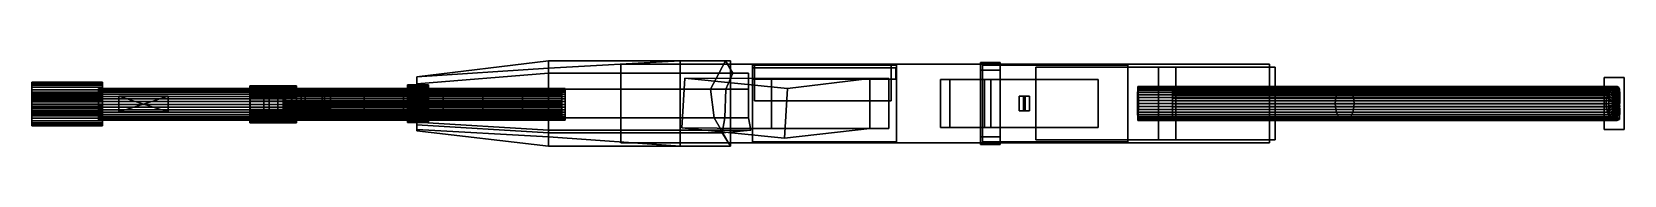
# Model space of a CAD drawing. Extents: x -1.17 to 1.57, y -0.07 to 0.07.
import ezdxf

# ---------------------------------------------------------------- set-up
doc = ezdxf.new("R2010")
doc.units = 0
for name, color, linetype in [('CA_ON', 88, 'CONTINUOUS'), ('CARGADOR', 88, 'CONTINUOUS'), ('CUBO_1', 88, 'CONTINUOUS'), ('CUBO_2', 88, 'CONTINUOUS'), ('CUBO_5', 251, 'CONTINUOUS'), ('CUERPO.1', 7, 'CONTINUOUS'), ('GATILLO', 88, 'CONTINUOUS'), ('MIRA', 88, 'CONTINUOUS')]:
    doc.layers.add(name, color=color, linetype=linetype)

msp = doc.modelspace()

# ---------------------------------------------------------------- meshes
at = {"layer": 'CA_ON'}
mesh = msp.add_polyface(dxfattribs=at)
corners = [(-1.1708, 0.012, 2.1026), (-1.0494, 0.012, 2.1026), (-1.0494, 0.0179, 2.1054), (-1.1708, 0.0179, 2.1054), (-1.1708, 0.0094, 2.1202), (-1.1708, 0.0233, 2.1092), (-1.1708, 0.0123, 2.1222), (-1.0494, 0.0233, 2.1092), (-1.1708, 0.0279, 2.1138), (-1.1708, 0.0149, 2.1248), (-1.0494, 0.0279, 2.1138), (-1.1708, 0.0317, 2.1192), (-1.1708, 0.0169, 2.1277), (-1.0494, 0.0317, 2.1192), (-1.0494, 0.0149, 2.1248), (-1.0494, 0.0169, 2.1277), (-1.1708, 0.0345, 2.1251), (-1.1708, 0.0185, 2.1309), (-1.0494, 0.0345, 2.1251), (-1.0494, 0.0185, 2.1309), (-1.1708, 0.0362, 2.1315), (-1.1708, 0.0194, 2.1344), (-1.0494, 0.0362, 2.1315), (-1.0494, 0.0194, 2.1344), (-1.1708, 0.0367, 2.138), (-1.1708, 0.0197, 2.138), (-1.0494, 0.0367, 2.138), (-1.0494, 0.0197, 2.138), (-1.1708, 0.0362, 2.1445), (-1.1708, 0.0194, 2.1416), (-1.0494, 0.0362, 2.1445), (-1.0494, 0.0194, 2.1416), (-1.1708, 0.0345, 2.1509), (-1.1708, 0.0185, 2.145), (-1.0494, 0.0345, 2.1509), (-1.0494, 0.0185, 2.145), (-1.1708, 0.0317, 2.1568), (-1.1708, 0.0169, 2.1483), (-1.0494, 0.0317, 2.1568), (-1.0494, 0.0169, 2.1483), (-1.1708, 0.0279, 2.1622), (-1.1708, 0.0149, 2.1512), (-1.0494, 0.0279, 2.1622), (-1.0494, 0.0149, 2.1512), (-1.1708, 0.0233, 2.1668), (-1.1708, 0.0123, 2.1538), (-1.0494, 0.0233, 2.1668), (-1.1708, 0.0179, 2.1706), (-1.1708, 0.0094, 2.1558), (-1.0494, 0.0179, 2.1706)]
mesh.append_faces([[corners[k] for k in face] for face in [(0, 1, 2, 3), (4, 3, 5, 6), (3, 2, 7, 5), (6, 5, 8, 9), (5, 7, 10, 8), (9, 8, 11, 12), (8, 10, 13, 11), (14, 9, 12, 15), (12, 11, 16, 17), (11, 13, 18, 16), (15, 12, 17, 19), (17, 16, 20, 21), (16, 18, 22, 20), (19, 17, 21, 23), (21, 20, 24, 25), (20, 22, 26, 24), (23, 21, 25, 27), (25, 24, 28, 29), (24, 26, 30, 28), (27, 25, 29, 31), (29, 28, 32, 33), (28, 30, 34, 32), (31, 29, 33, 35), (33, 32, 36, 37), (32, 34, 38, 36), (35, 33, 37, 39), (37, 36, 40, 41), (36, 38, 42, 40), (39, 37, 41, 43), (41, 40, 44, 45), (40, 42, 46, 44), (45, 44, 47, 48), (44, 46, 49, 47)]])
mesh = msp.add_polyface(dxfattribs=at)
corners = [(-1.0494, -0.0009, 2.1003), (-1.0494, -0.0009, 2.1174), (-1.0494, 0.0027, 2.1177), (-1.0494, 0.0056, 2.1009), (-1.0494, 0.0061, 2.1186), (-1.0494, 0.012, 2.1026), (-1.0494, 0.0094, 2.1202), (-1.0494, 0.0179, 2.1054), (-1.0494, 0.0123, 2.1222), (-1.0494, 0.0233, 2.1092), (-1.0494, 0.0149, 2.1248), (-1.0494, 0.0279, 2.1138), (-1.0494, 0.0169, 2.1277), (-1.0494, 0.0317, 2.1192), (-1.0494, 0.0185, 2.1309), (-1.0494, 0.0345, 2.1251), (-1.0494, 0.0194, 2.1344), (-1.0494, 0.0362, 2.1315), (-1.0494, 0.0197, 2.138), (-1.0494, 0.0367, 2.138), (-1.0494, 0.0194, 2.1416), (-1.0494, 0.0362, 2.1445), (-1.0494, 0.0185, 2.145), (-1.0494, 0.0345, 2.1509), (-1.0494, 0.0169, 2.1483), (-1.0494, 0.0317, 2.1568), (-1.0494, 0.0149, 2.1512), (-1.0494, 0.0279, 2.1622), (-1.0494, 0.0123, 2.1538), (-1.0494, 0.0233, 2.1668), (-1.0494, 0.0094, 2.1558), (-1.0494, 0.0179, 2.1706), (-1.0494, 0.0061, 2.1574), (-1.0494, 0.012, 2.1734), (-1.0494, 0.0027, 2.1583), (-1.0494, 0.0056, 2.1751), (-1.0494, -0.0009, 2.1586), (-1.0494, -0.0009, 2.1757), (-1.056, -0.0015, 2.1384), (-1.056, -0.0189, 2.1592), (-1.056, -0.0223, 2.1559), (-1.056, -0.025, 2.152), (-1.056, -0.027, 2.1477), (-1.056, -0.0282, 2.1432), (-1.056, -0.0286, 2.1384), (-1.056, -0.0282, 2.1337), (-1.056, -0.027, 2.1292), (-1.056, -0.025, 2.1249), (-1.056, -0.0223, 2.121), (-1.056, -0.0189, 2.1177), (-1.056, -0.0151, 2.1149), (-1.056, -0.0108, 2.1129), (-1.056, -0.0062, 2.1117), (-1.056, -0.0015, 2.1113)]
mesh.append_faces([[corners[k] for k in face] for face in [(0, 1, 2, 3), (3, 2, 4, 5), (5, 4, 6, 7), (7, 6, 8, 9), (9, 8, 10, 11), (11, 10, 12, 13), (13, 12, 14, 15), (15, 14, 16, 17), (17, 16, 18, 19), (19, 18, 20, 21), (21, 20, 22, 23), (23, 22, 24, 25), (25, 24, 26, 27), (27, 26, 28, 29), (29, 28, 30, 31), (31, 30, 32, 33), (33, 32, 34, 35), (35, 34, 36, 37), (38, 39, 40, 40), (38, 40, 41, 41), (38, 41, 42, 42), (38, 42, 43, 43), (38, 43, 44, 44), (38, 44, 45, 45), (38, 45, 46, 46), (38, 46, 47, 47), (38, 47, 48, 48), (38, 48, 49, 49), (38, 49, 50, 50), (38, 50, 51, 51), (38, 51, 52, 52), (38, 52, 53, 53)]])
mesh = msp.add_polyface(dxfattribs=at)
corners = [(-0.7956, -0.0015, 2.1384), (-0.7956, -0.0015, 2.1068), (-0.7956, 0.004, 2.1073), (-0.7956, 0.0093, 2.1087), (-0.7956, 0.0143, 2.111), (-0.7956, 0.0188, 2.1142), (-0.7956, 0.0228, 2.1181), (-0.7956, 0.0259, 2.1226), (-0.7956, 0.0282, 2.1276), (-0.7956, 0.0297, 2.1329), (-0.7956, 0.0302, 2.1384), (-0.7956, 0.0297, 2.1439), (-1.0494, -0.0009, 2.1757), (-1.0494, -0.0009, 2.1586), (-1.0494, -0.0045, 2.1583), (-1.0494, -0.0074, 2.1751), (-1.0494, -0.008, 2.1574), (-1.0494, -0.0138, 2.1734), (-1.0494, -0.0112, 2.1558), (-1.0494, -0.0197, 2.1706), (-1.0494, -0.0142, 2.1538), (-1.0494, -0.0251, 2.1668), (-1.0494, -0.0167, 2.1512), (-1.0494, -0.0298, 2.1622), (-1.0494, -0.0188, 2.1483), (-1.0494, -0.0335, 2.1568), (-1.0494, -0.0203, 2.145), (-1.0494, -0.0363, 2.1509), (-1.0494, -0.0212, 2.1416), (-1.0494, -0.038, 2.1445), (-1.0494, -0.0215, 2.138), (-1.0494, -0.0386, 2.138), (-1.0494, -0.0212, 2.1344), (-1.0494, -0.038, 2.1315), (-1.0494, -0.0203, 2.1309), (-1.0494, -0.0363, 2.1251), (-1.0494, -0.0188, 2.1277), (-1.0494, -0.0335, 2.1192), (-1.0494, -0.0167, 2.1248), (-1.0494, -0.0298, 2.1138), (-1.0494, -0.0142, 2.1222), (-1.0494, -0.0251, 2.1092), (-1.0494, -0.0112, 2.1202), (-1.0494, -0.0197, 2.1054), (-1.0494, -0.008, 2.1186), (-1.0494, -0.0138, 2.1026), (-1.0494, -0.0045, 2.1177), (-1.0494, -0.0074, 2.1009), (-1.0494, -0.0009, 2.1174), (-1.0494, -0.0009, 2.1003), (-1.021, -0.0146, 2.1536), (-0.936, -0.0146, 2.1536), (-0.936, 0.0127, 2.1536), (-1.021, 0.0127, 2.1536), (-0.9785, -0.0009, 2.2846)]
mesh.append_faces([[corners[k] for k in face] for face in [(0, 1, 2, 2), (0, 2, 3, 3), (0, 3, 4, 4), (0, 4, 5, 5), (0, 5, 6, 6), (0, 6, 7, 7), (0, 7, 8, 8), (0, 8, 9, 9), (0, 9, 10, 10), (0, 10, 11, 11), (12, 13, 14, 15), (15, 14, 16, 17), (17, 16, 18, 19), (19, 18, 20, 21), (21, 20, 22, 23), (23, 22, 24, 25), (25, 24, 26, 27), (27, 26, 28, 29), (29, 28, 30, 31), (31, 30, 32, 33), (33, 32, 34, 35), (35, 34, 36, 37), (37, 36, 38, 39), (39, 38, 40, 41), (41, 40, 42, 43), (43, 42, 44, 45), (45, 44, 46, 47), (47, 46, 48, 49), (50, 51, 52, 53), (54, 52, 51, 51), (54, 53, 52, 52), (54, 50, 53, 53), (54, 51, 50, 50)]])
mesh = msp.add_polyface(dxfattribs=at)
corners = [(-0.7475, 0.013, 2.1416), (-0.7475, 0.013, 2.1572), (-0.7712, 0.013, 2.1572), (-0.7712, 0.013, 2.1416), (-0.7949, 0.013, 2.1572), (-0.7949, 0.013, 2.1416), (-0.7475, 0.013, 2.1729), (-0.7712, 0.013, 2.1729), (-0.7949, 0.013, 2.1661), (-0.7558, 0.013, 2.1801), (-0.7949, 0.013, 2.1681), (-0.737, 0.013, 2.1935), (-0.762, 0.013, 2.1811), (-0.762, -0.0149, 2.1811), (-0.7949, -0.0149, 2.1681), (-0.7956, -0.0015, 2.1068), (-0.715, -0.0015, 2.1068), (-0.715, 0.004, 2.1073), (-0.7956, 0.004, 2.1073), (-0.715, 0.0093, 2.1087), (-0.7956, 0.0093, 2.1087), (-0.715, 0.0143, 2.111), (-0.7956, 0.0143, 2.111), (-0.715, 0.0188, 2.1142), (-0.7956, 0.0188, 2.1142), (-0.715, 0.0228, 2.1181), (-0.7956, 0.0228, 2.1181), (-0.715, 0.0259, 2.1226), (-0.7956, 0.0259, 2.1226), (-0.715, 0.0282, 2.1276), (-0.7956, 0.0282, 2.1276), (-0.715, 0.0297, 2.1329), (-0.7956, 0.0297, 2.1329), (-0.715, 0.0302, 2.1384), (-0.7956, 0.0302, 2.1384), (-0.715, 0.0297, 2.1439), (-0.7956, 0.0297, 2.1439), (-0.7956, -0.0015, 2.1384), (-0.7956, 0.0282, 2.1493), (-0.715, 0.0282, 2.1493), (-0.7956, 0.0259, 2.1543), (-0.715, 0.0259, 2.1543), (-0.7956, 0.0228, 2.1588), (-0.715, 0.0228, 2.1588), (-0.7956, 0.0188, 2.1627), (-0.715, 0.0188, 2.1627), (-0.7956, 0.0143, 2.1659), (-0.715, 0.0143, 2.1659), (-0.7956, 0.0093, 2.1682), (-0.715, 0.0093, 2.1682), (-0.7956, 0.004, 2.1696), (-0.715, 0.004, 2.1696), (-0.7956, -0.0015, 2.1701), (-0.715, -0.0015, 2.1701)]
mesh.append_faces([[corners[k] for k in face] for face in [(0, 1, 2, 3), (3, 2, 4, 5), (1, 6, 7, 2), (2, 7, 8, 4), (7, 9, 10, 8), (9, 11, 12, 10), (10, 12, 13, 14), (15, 16, 17, 18), (18, 17, 19, 20), (20, 19, 21, 22), (22, 21, 23, 24), (24, 23, 25, 26), (26, 25, 27, 28), (28, 27, 29, 30), (30, 29, 31, 32), (32, 31, 33, 34), (34, 33, 35, 36), (37, 36, 38, 38), (36, 35, 39, 38), (37, 38, 40, 40), (38, 39, 41, 40), (37, 40, 42, 42), (40, 41, 43, 42), (37, 42, 44, 44), (42, 43, 45, 44), (37, 44, 46, 46), (44, 45, 47, 46), (37, 46, 48, 48), (46, 47, 49, 48), (37, 48, 50, 50), (48, 49, 51, 50), (37, 50, 52, 52), (50, 51, 53, 52)]])
mesh = msp.add_polyface(dxfattribs=at)
corners = [(-0.7002, 0.013, 2.1416), (-0.7229, 0.013, 2.1572), (-0.7239, 0.013, 2.1572), (-0.7239, 0.013, 2.1416), (-0.7071, 0.013, 2.1729), (-0.7239, 0.013, 2.1729), (-0.7239, 0.013, 2.1885), (-0.7379, 0.013, 2.1804), (-0.7475, 0.013, 2.1729), (-0.7239, 0.013, 2.2041), (-0.7343, 0.013, 2.1952), (-0.7343, -0.0149, 2.1964), (-0.7239, -0.0149, 2.2041), (-0.715, -0.0015, 2.1068), (-0.715, -0.0015, 2.1384), (-0.715, 0.004, 2.1073), (-0.715, 0.0093, 2.1087), (-0.715, 0.0143, 2.111), (-0.715, 0.0188, 2.1142), (-0.715, 0.0228, 2.1181), (-0.715, 0.0259, 2.1226), (-0.715, 0.0282, 2.1276), (-0.715, 0.0297, 2.1329), (-0.715, 0.0302, 2.1384), (-0.715, 0.0297, 2.1439), (-0.715, 0.0282, 2.1493), (-0.715, 0.0259, 2.1543), (-0.715, 0.0228, 2.1588), (-0.715, 0.0188, 2.1627), (-0.715, 0.0143, 2.1659), (-0.715, 0.0093, 2.1682), (-0.715, 0.004, 2.1696), (-0.715, -0.0015, 2.1701), (-0.7351, 0.0006, 2.2158), (-0.7351, 0.0224, 2.2158), (-0.7351, 0.0221, 2.2196), (-0.7351, 0.0211, 2.2232), (-0.7351, 0.0195, 2.2265), (-0.7351, 0.0173, 2.2296), (-0.7351, 0.0146, 2.2322), (-0.7351, 0.0115, 2.2344), (-0.7351, 0.008, 2.236), (-0.7351, 0.0044, 2.2369), (-0.7351, 0.0006, 2.2372), (-0.7351, -0.0032, 2.1948), (-0.7351, 0.0006, 2.1944)]
mesh.append_faces([[corners[k] for k in face] for face in [(0, 1, 2, 3), (1, 4, 5, 2), (5, 6, 7, 8), (6, 9, 10, 7), (11, 10, 9, 12), (13, 14, 15, 15), (15, 14, 16, 16), (16, 14, 17, 17), (17, 14, 18, 18), (18, 14, 19, 19), (19, 14, 20, 20), (20, 14, 21, 21), (21, 14, 22, 22), (22, 14, 23, 23), (23, 14, 24, 24), (24, 14, 25, 25), (25, 14, 26, 26), (26, 14, 27, 27), (27, 14, 28, 28), (28, 14, 29, 29), (29, 14, 30, 30), (30, 14, 31, 31), (31, 14, 32, 32), (33, 34, 35, 35), (33, 35, 36, 36), (33, 36, 37, 37), (33, 37, 38, 38), (33, 38, 39, 39), (33, 39, 40, 40), (33, 40, 41, 41), (33, 41, 42, 42), (33, 42, 43, 43), (33, 44, 45, 45)]])
mesh = msp.add_polyface(dxfattribs=at)
corners = [(-0.5988, -0.0199, 2.2232), (-0.5307, -0.0199, 2.2232), (-0.5307, -0.0209, 2.2196), (-0.5988, -0.0209, 2.2196), (-0.5307, -0.0212, 2.2158), (-0.5988, -0.0212, 2.2158), (-0.5307, -0.0209, 2.2121), (-0.5988, -0.0209, 2.2121), (-0.5307, -0.0199, 2.2085), (-0.5988, -0.0199, 2.2085), (-0.5307, -0.0183, 2.2051), (-0.5988, -0.0183, 2.2051), (-0.5307, -0.0161, 2.2021), (-0.5988, -0.0161, 2.2021), (-0.5307, -0.0134, 2.1994), (-0.5988, -0.0134, 2.1994), (-0.5307, -0.0103, 2.1973), (-0.5988, -0.0103, 2.1973), (-0.5307, -0.0069, 2.1957), (-0.5988, -0.0069, 2.1957), (-0.5307, -0.0032, 2.1948), (-0.5988, -0.0032, 2.1948), (-0.5307, 0.0006, 2.1944), (-0.5988, 0.0006, 2.1944), (-0.5237, -0.0004, 2.1384), (-0.5237, -0.0004, 2.1061), (-0.5237, 0.0052, 2.1065), (-0.5237, 0.0107, 2.108), (-0.5237, 0.0158, 2.1104), (-0.5237, 0.0204, 2.1136), (-0.5237, 0.0244, 2.1176), (-0.5237, 0.0276, 2.1222), (-0.5237, 0.03, 2.1274), (-0.5237, 0.0315, 2.1328), (-0.5237, 0.032, 2.1384), (-0.5237, 0.0315, 2.1441), (-0.5237, 0.03, 2.1495), (-0.5237, 0.0276, 2.1546), (-0.5237, 0.0244, 2.1593), (-0.5237, 0.0204, 2.1632), (-0.5237, 0.0158, 2.1665), (-0.5237, 0.0107, 2.1689), (-0.5237, 0.0052, 2.1703), (-0.5237, -0.0004, 2.1708), (-0.5237, -0.006, 2.1703), (-0.5237, -0.0115, 2.1689), (-0.5237, -0.0166, 2.1665), (-0.5237, -0.0212, 2.1632)]
mesh.append_faces([[corners[k] for k in face] for face in [(0, 1, 2, 3), (3, 2, 4, 5), (5, 4, 6, 7), (7, 6, 8, 9), (9, 8, 10, 11), (11, 10, 12, 13), (13, 12, 14, 15), (15, 14, 16, 17), (17, 16, 18, 19), (19, 18, 20, 21), (21, 20, 22, 23), (24, 25, 26, 26), (24, 26, 27, 27), (24, 27, 28, 28), (24, 28, 29, 29), (24, 29, 30, 30), (24, 30, 31, 31), (24, 31, 32, 32), (24, 32, 33, 33), (24, 33, 34, 34), (24, 34, 35, 35), (24, 35, 36, 36), (24, 36, 37, 37), (24, 37, 38, 38), (24, 38, 39, 39), (24, 39, 40, 40), (24, 40, 41, 41), (24, 41, 42, 42), (24, 42, 43, 43), (24, 43, 44, 44), (24, 44, 45, 45), (24, 45, 46, 46), (24, 46, 47, 47)]])
mesh = msp.add_polyface(dxfattribs=at)
corners = [(-0.5307, 0.0173, 2.2021), (-0.4625, 0.0173, 2.2021), (-0.4625, 0.0195, 2.2051), (-0.5307, 0.0195, 2.2051), (-0.4625, 0.0211, 2.2085), (-0.5307, 0.0211, 2.2085), (-0.4625, 0.0221, 2.2121), (-0.5307, 0.0221, 2.2121), (-0.4625, 0.0224, 2.2158), (-0.5307, 0.0224, 2.2158), (-0.5237, 0.0158, 2.1104), (-0.488, 0.0158, 2.1104), (-0.488, 0.0204, 2.1136), (-0.5237, 0.0204, 2.1136), (-0.488, 0.0244, 2.1176), (-0.5237, 0.0244, 2.1176), (-0.488, 0.0276, 2.1222), (-0.5237, 0.0276, 2.1222), (-0.488, 0.03, 2.1274), (-0.5237, 0.03, 2.1274), (-0.488, 0.0315, 2.1328), (-0.5237, 0.0315, 2.1328), (-0.488, 0.032, 2.1384), (-0.5237, 0.032, 2.1384), (-0.488, 0.0315, 2.1441), (-0.5237, 0.0315, 2.1441), (-0.488, 0.03, 2.1495), (-0.5237, 0.03, 2.1495), (-0.488, 0.0276, 2.1546), (-0.5237, 0.0276, 2.1546), (-0.488, 0.0244, 2.1593), (-0.5237, 0.0244, 2.1593), (-0.488, 0.0204, 2.1632), (-0.5237, 0.0204, 2.1632), (-0.488, 0.0158, 2.1665), (-0.5237, 0.0158, 2.1665), (-0.5237, 0.0172, 2.1949), (-0.488, 0.0172, 2.1949), (-0.488, 0.0205, 2.1982), (-0.5237, 0.0205, 2.1982), (-0.5237, -0.0004, 2.2158), (-0.5237, 0.0233, 2.2021), (-0.488, 0.0233, 2.2021), (-0.5237, 0.0253, 2.2065), (-0.488, 0.0253, 2.2065), (-0.5237, 0.0265, 2.2111), (-0.488, 0.0265, 2.2111), (-0.5237, 0.0269, 2.2158), (-0.488, 0.0269, 2.2158), (-0.5237, 0.0265, 2.2205), (-0.488, 0.0265, 2.2205), (-0.5237, 0.0253, 2.2251), (-0.488, 0.0253, 2.2251), (-0.5237, 0.0233, 2.2295), (-0.488, 0.0233, 2.2295), (-0.488, 0.0205, 2.2334), (-0.5237, 0.0205, 2.2334), (-0.488, 0.0172, 2.2367), (-0.5237, 0.0172, 2.2367)]
mesh.append_faces([[corners[k] for k in face] for face in [(0, 1, 2, 3), (3, 2, 4, 5), (5, 4, 6, 7), (7, 6, 8, 9), (10, 11, 12, 13), (13, 12, 14, 15), (15, 14, 16, 17), (17, 16, 18, 19), (19, 18, 20, 21), (21, 20, 22, 23), (23, 22, 24, 25), (25, 24, 26, 27), (27, 26, 28, 29), (29, 28, 30, 31), (31, 30, 32, 33), (33, 32, 34, 35), (36, 37, 38, 39), (40, 39, 41, 41), (39, 38, 42, 41), (40, 41, 43, 43), (41, 42, 44, 43), (40, 43, 45, 45), (43, 44, 46, 45), (40, 45, 47, 47), (45, 46, 48, 47), (40, 47, 49, 49), (47, 48, 50, 49), (40, 49, 51, 51), (49, 50, 52, 51), (40, 51, 53, 53), (51, 52, 54, 53), (53, 54, 55, 56), (56, 55, 57, 58)]])
mesh = msp.add_polyface(dxfattribs=at)
corners = [(-0.5307, 0.0224, 2.2158), (-0.4625, 0.0224, 2.2158), (-0.4625, 0.0221, 2.2196), (-0.5307, 0.0221, 2.2196), (-0.4625, 0.0211, 2.2232), (-0.5307, 0.0211, 2.2232), (-0.4625, 0.0195, 2.2265), (-0.5307, 0.0195, 2.2265), (-0.4625, 0.0173, 2.2296), (-0.5307, 0.0173, 2.2296), (-0.4625, 0.0146, 2.2322), (-0.5307, 0.0146, 2.2322), (-0.4625, 0.0115, 2.2344), (-0.5307, 0.0115, 2.2344), (-0.4625, 0.008, 2.236), (-0.5307, 0.008, 2.236), (-0.4625, 0.0044, 2.2369), (-0.5307, 0.0044, 2.2369), (-0.4625, 0.0006, 2.2372), (-0.5307, 0.0006, 2.2372), (-0.4625, -0.0032, 2.2369), (-0.5307, -0.0032, 2.2369), (-0.5307, -0.0032, 2.1948), (-0.4625, -0.0032, 2.1948), (-0.4625, 0.0006, 2.1944), (-0.5307, 0.0006, 2.1944), (-0.488, -0.0004, 2.1061), (-0.488, -0.0004, 2.1384), (-0.488, 0.0052, 2.1065), (-0.488, 0.0107, 2.108), (-0.488, 0.0158, 2.1104), (-0.488, 0.0204, 2.1136), (-0.488, 0.0244, 2.1176), (-0.488, 0.0276, 2.1222), (-0.488, 0.03, 2.1274), (-0.488, 0.0315, 2.1328), (-0.488, 0.032, 2.1384), (-0.488, 0.0315, 2.1441), (-0.488, 0.03, 2.1495), (-0.488, 0.0276, 2.1546), (-0.488, 0.0244, 2.1593), (-0.488, 0.0204, 2.1632), (-0.488, 0.0158, 2.1665), (-0.488, 0.0107, 2.1689), (-0.488, 0.0052, 2.1703), (-0.488, -0.0004, 2.1708), (-0.488, -0.006, 2.1703), (-0.488, -0.006, 2.1065), (-0.488, -0.0004, 2.1885), (-0.488, -0.0004, 2.2158), (-0.488, 0.0043, 2.1889), (-0.488, 0.0089, 2.1901)]
mesh.append_faces([[corners[k] for k in face] for face in [(0, 1, 2, 3), (3, 2, 4, 5), (5, 4, 6, 7), (7, 6, 8, 9), (9, 8, 10, 11), (11, 10, 12, 13), (13, 12, 14, 15), (15, 14, 16, 17), (17, 16, 18, 19), (19, 18, 20, 21), (22, 23, 24, 25), (26, 27, 28, 28), (28, 27, 29, 29), (29, 27, 30, 30), (30, 27, 31, 31), (31, 27, 32, 32), (32, 27, 33, 33), (33, 27, 34, 34), (34, 27, 35, 35), (35, 27, 36, 36), (36, 27, 37, 37), (37, 27, 38, 38), (38, 27, 39, 39), (39, 27, 40, 40), (40, 27, 41, 41), (41, 27, 42, 42), (42, 27, 43, 43), (43, 27, 44, 44), (44, 27, 45, 45), (45, 27, 46, 46), (47, 27, 26, 26), (48, 49, 50, 50), (50, 49, 51, 51)]])
mesh = msp.add_polyface(dxfattribs=at)
corners = [(-1.0494, 0.0123, 2.1538), (-1.1708, 0.0123, 2.1538), (-1.1708, 0.0094, 2.1558), (-1.0494, 0.0094, 2.1558), (-1.1708, 0.0179, 2.1706), (-1.0494, 0.0179, 2.1706), (-1.0494, 0.012, 2.1734), (-1.1708, 0.012, 2.1734), (-1.1708, 0.0061, 2.1574), (-1.0494, 0.0061, 2.1574), (-1.0494, 0.0056, 2.1751), (-1.1708, 0.0056, 2.1751), (-1.1708, 0.0027, 2.1583), (-1.0494, 0.0027, 2.1583), (-1.0494, -0.0009, 2.1757), (-1.1708, -0.0009, 2.1757), (-1.1708, -0.0009, 2.1586), (-1.0494, -0.0009, 2.1586), (-1.0494, -0.0074, 2.1751), (-1.1708, -0.0074, 2.1751), (-1.1708, -0.0045, 2.1583), (-1.0494, -0.0045, 2.1583), (-1.1708, -0.008, 2.1574), (-1.0494, -0.008, 2.1574), (-1.0494, -0.008, 2.1186), (-1.1708, -0.008, 2.1186), (-1.1708, -0.0045, 2.1177), (-1.0494, -0.0045, 2.1177), (-1.1708, -0.0074, 2.1009), (-1.0494, -0.0074, 2.1009), (-1.0494, -0.0009, 2.1003), (-1.1708, -0.0009, 2.1003), (-1.1708, -0.0009, 2.1174), (-1.0494, -0.0009, 2.1174), (-1.056, -0.0015, 2.1384), (-1.056, -0.0015, 2.1113), (-1.056, 0.0032, 2.1117), (-1.056, 0.0078, 2.1129), (-1.056, 0.0121, 2.1149), (-1.056, 0.0159, 2.1177), (-1.056, 0.0193, 2.121), (-1.056, 0.022, 2.1249), (-1.056, 0.024, 2.1292), (-1.056, 0.0252, 2.1337), (-1.056, 0.0256, 2.1384), (-1.056, 0.0252, 2.1432), (-1.056, 0.024, 2.1477), (-1.056, 0.022, 2.152), (-1.056, 0.0193, 2.1559), (-1.056, 0.0159, 2.1592), (-1.056, 0.0121, 2.1619), (-1.056, 0.0078, 2.1639), (-1.056, 0.0032, 2.1652), (-1.056, -0.0015, 2.1656), (-1.056, -0.0062, 2.1652), (-1.056, -0.0108, 2.1639)]
mesh.append_faces([[corners[k] for k in face] for face in [(0, 1, 2, 3), (4, 5, 6, 7), (3, 2, 8, 9), (7, 6, 10, 11), (9, 8, 12, 13), (11, 10, 14, 15), (13, 12, 16, 17), (15, 14, 18, 19), (17, 16, 20, 21), (21, 20, 22, 23), (24, 25, 26, 27), (28, 29, 30, 31), (27, 26, 32, 33), (34, 35, 36, 36), (34, 36, 37, 37), (34, 37, 38, 38), (34, 38, 39, 39), (34, 39, 40, 40), (34, 40, 41, 41), (34, 41, 42, 42), (34, 42, 43, 43), (34, 43, 44, 44), (34, 44, 45, 45), (34, 45, 46, 46), (34, 46, 47, 47), (34, 47, 48, 48), (34, 48, 49, 49), (34, 49, 50, 50), (34, 50, 51, 51), (34, 51, 52, 52), (34, 52, 53, 53), (34, 53, 54, 54), (34, 54, 55, 55)]])
mesh = msp.add_polyface(dxfattribs=at)
corners = [(-1.1708, -0.0009, 2.1174), (-1.1708, -0.0009, 2.1003), (-1.1708, 0.0056, 2.1009), (-1.1708, 0.0027, 2.1177), (-1.0494, -0.0009, 2.1003), (-1.0494, 0.0056, 2.1009), (-1.0494, -0.0009, 2.1174), (-1.0494, 0.0027, 2.1177), (-1.1708, 0.012, 2.1026), (-1.1708, 0.0061, 2.1186), (-1.0494, 0.012, 2.1026), (-1.0494, 0.0061, 2.1186), (-1.1708, 0.0179, 2.1054), (-1.1708, 0.0094, 2.1202), (-1.0494, 0.0094, 2.1202), (-1.1708, 0.0123, 2.1222), (-1.0494, 0.0123, 2.1222), (-1.1708, 0.0149, 2.1248), (-1.0494, 0.0149, 2.1248), (-1.0494, 0.0149, 2.1512), (-1.1708, 0.0149, 2.1512), (-1.1708, 0.0123, 2.1538), (-1.0494, 0.0123, 2.1538), (-1.1708, 0.0094, 2.1558), (-1.1708, 0.0179, 2.1706), (-1.1708, 0.012, 2.1734), (-1.1708, 0.0061, 2.1574), (-1.1708, 0.0056, 2.1751), (-1.1708, 0.0027, 2.1583), (-1.1708, -0.0009, 2.1757), (-1.1708, -0.0009, 2.1586), (-1.1708, -0.0074, 2.1751), (-1.1708, -0.0045, 2.1583), (-1.1708, -0.0138, 2.1734), (-1.1708, -0.008, 2.1574), (-1.1708, -0.0197, 2.1706), (-1.1708, -0.0112, 2.1558), (-1.1708, -0.0251, 2.1668), (-1.1708, -0.0142, 2.1538), (-1.1708, -0.0298, 2.1622), (-1.1708, -0.0167, 2.1512), (-1.1708, -0.0335, 2.1568), (-1.1708, -0.0188, 2.1483), (-1.1708, -0.0363, 2.1509), (-1.1708, -0.0203, 2.145), (-1.1708, -0.038, 2.1445), (-1.1708, -0.0212, 2.1416), (-1.1708, -0.0386, 2.138), (-1.1708, -0.0215, 2.138), (-1.1708, -0.038, 2.1315), (-1.1708, -0.0212, 2.1344), (-1.1708, -0.0363, 2.1251), (-1.1708, -0.0203, 2.1309), (-1.1708, -0.0335, 2.1192), (-1.1708, -0.0188, 2.1277), (-1.1708, -0.0298, 2.1138), (-1.1708, -0.0167, 2.1248), (-1.1708, -0.0251, 2.1092), (-1.1708, -0.0142, 2.1222), (-1.1708, -0.0197, 2.1054), (-1.1708, -0.0112, 2.1202), (-1.1708, -0.0138, 2.1026), (-1.1708, -0.008, 2.1186), (-1.1708, -0.0074, 2.1009), (-1.1708, -0.0045, 2.1177)]
mesh.append_faces([[corners[k] for k in face] for face in [(0, 1, 2, 3), (1, 4, 5, 2), (6, 0, 3, 7), (3, 2, 8, 9), (2, 5, 10, 8), (7, 3, 9, 11), (9, 8, 12, 13), (11, 9, 13, 14), (14, 13, 15, 16), (16, 15, 17, 18), (19, 20, 21, 22), (23, 24, 25, 26), (26, 25, 27, 28), (28, 27, 29, 30), (30, 29, 31, 32), (32, 31, 33, 34), (34, 33, 35, 36), (36, 35, 37, 38), (38, 37, 39, 40), (40, 39, 41, 42), (42, 41, 43, 44), (44, 43, 45, 46), (46, 45, 47, 48), (48, 47, 49, 50), (50, 49, 51, 52), (52, 51, 53, 54), (54, 53, 55, 56), (56, 55, 57, 58), (58, 57, 59, 60), (60, 59, 61, 62), (62, 61, 63, 64), (64, 63, 1, 0)]])
mesh = msp.add_polyface(dxfattribs=at)
corners = [(-0.667, 0.0044, 2.1948), (-0.5988, 0.0044, 2.1948), (-0.5988, 0.008, 2.1957), (-0.667, 0.008, 2.1957), (-0.5988, 0.0115, 2.1973), (-0.667, 0.0115, 2.1973), (-0.5988, 0.0146, 2.1994), (-0.667, 0.0146, 2.1994), (-0.5988, 0.0173, 2.2021), (-0.667, 0.0173, 2.2021), (-0.5988, 0.0195, 2.2051), (-0.667, 0.0195, 2.2051), (-0.5988, 0.0211, 2.2085), (-0.667, 0.0211, 2.2085), (-0.5988, 0.0221, 2.2121), (-0.667, 0.0221, 2.2121), (-0.5988, 0.0224, 2.2158), (-0.667, 0.0224, 2.2158), (-0.5988, 0.0221, 2.2196), (-0.667, 0.0221, 2.2196), (-0.5988, 0.0211, 2.2232), (-0.667, 0.0211, 2.2232), (-0.5988, 0.0195, 2.2265), (-0.667, 0.0195, 2.2265), (-0.5988, 0.0173, 2.2296), (-0.667, 0.0173, 2.2296), (-0.5988, 0.0146, 2.2322), (-0.667, 0.0146, 2.2322), (-0.5988, 0.0115, 2.2344), (-0.667, 0.0115, 2.2344), (-0.5988, 0.008, 2.236), (-0.667, 0.008, 2.236), (-0.5988, 0.0044, 2.2369), (-0.667, 0.0044, 2.2369), (-0.5988, 0.0006, 2.2372), (-0.667, 0.0006, 2.2372), (-0.2526, 0.0078, 2.1129), (-1.056, 0.0078, 2.1129), (-1.056, 0.0032, 2.1117), (-0.2526, 0.0032, 2.1117), (-0.2526, 0.0121, 2.1149), (-1.056, 0.0121, 2.1149), (-0.2526, 0.0159, 2.1177), (-1.056, 0.0159, 2.1177), (-0.2526, 0.0193, 2.121), (-1.056, 0.0193, 2.121), (-0.2526, 0.022, 2.1249), (-1.056, 0.022, 2.1249), (-0.2526, 0.024, 2.1292), (-1.056, 0.024, 2.1292), (-0.2526, 0.0252, 2.1337), (-1.056, 0.0252, 2.1337), (-0.2526, 0.0256, 2.1384), (-1.056, 0.0256, 2.1384), (-0.2526, 0.0252, 2.1432), (-1.056, 0.0252, 2.1432), (-0.2526, 0.024, 2.1477), (-1.056, 0.024, 2.1477), (-0.2526, 0.022, 2.152), (-1.056, 0.022, 2.152), (-0.2526, 0.0193, 2.1559), (-1.056, 0.0193, 2.1559), (-0.2526, 0.0159, 2.1592), (-1.056, 0.0159, 2.1592), (-0.2526, 0.0121, 2.1619), (-1.056, 0.0121, 2.1619), (-0.2526, 0.0078, 2.1639), (-1.056, 0.0078, 2.1639), (-0.2526, 0.0032, 2.1652), (-1.056, 0.0032, 2.1652)]
mesh.append_faces([[corners[k] for k in face] for face in [(0, 1, 2, 3), (3, 2, 4, 5), (5, 4, 6, 7), (7, 6, 8, 9), (9, 8, 10, 11), (11, 10, 12, 13), (13, 12, 14, 15), (15, 14, 16, 17), (17, 16, 18, 19), (19, 18, 20, 21), (21, 20, 22, 23), (23, 22, 24, 25), (25, 24, 26, 27), (27, 26, 28, 29), (29, 28, 30, 31), (31, 30, 32, 33), (33, 32, 34, 35), (36, 37, 38, 39), (40, 41, 37, 36), (42, 43, 41, 40), (44, 45, 43, 42), (46, 47, 45, 44), (48, 49, 47, 46), (50, 51, 49, 48), (52, 53, 51, 50), (54, 55, 53, 52), (56, 57, 55, 54), (58, 59, 57, 56), (60, 61, 59, 58), (62, 63, 61, 60), (64, 65, 63, 62), (66, 67, 65, 64), (68, 69, 67, 66)]])
mesh = msp.add_polyface(dxfattribs=at)
corners = [(-0.667, 0.0006, 2.1944), (-0.5988, 0.0006, 2.1944), (-0.5988, 0.0044, 2.1948), (-0.667, 0.0044, 2.1948), (-0.667, 0.0006, 2.2372), (-0.5988, 0.0006, 2.2372), (-0.5988, -0.0032, 2.2369), (-0.667, -0.0032, 2.2369), (-0.5988, -0.0069, 2.236), (-0.667, -0.0069, 2.236), (-0.5988, -0.0103, 2.2344), (-0.667, -0.0103, 2.2344), (-0.5988, -0.0134, 2.2322), (-0.667, -0.0134, 2.2322), (-0.5988, -0.0161, 2.2296), (-0.667, -0.0161, 2.2296), (-0.5988, -0.0183, 2.2265), (-0.667, -0.0183, 2.2265), (-0.5988, -0.0199, 2.2232), (-0.667, -0.0199, 2.2232), (-0.5988, -0.0209, 2.2196), (-0.667, -0.0209, 2.2196), (-0.5988, -0.0212, 2.2158), (-0.667, -0.0212, 2.2158), (-0.5988, -0.0209, 2.2121), (-0.667, -0.0209, 2.2121), (-0.5988, -0.0199, 2.2085), (-0.667, -0.0199, 2.2085), (-0.2526, 0.0032, 2.1117), (-1.056, 0.0032, 2.1117), (-1.056, -0.0015, 2.1113), (-0.2526, -0.0015, 2.1113), (-0.2526, -0.0015, 2.1656), (-1.056, -0.0015, 2.1656), (-1.056, 0.0032, 2.1652), (-0.2526, 0.0032, 2.1652), (-0.2526, -0.0062, 2.1652), (-1.056, -0.0062, 2.1652), (-0.2526, -0.0108, 2.1639), (-1.056, -0.0108, 2.1639), (-0.2526, -0.0151, 2.1619), (-1.056, -0.0151, 2.1619), (-0.2526, -0.0189, 2.1592), (-1.056, -0.0189, 2.1592), (-0.2526, -0.0223, 2.1559), (-1.056, -0.0223, 2.1559), (-0.2526, -0.025, 2.152), (-1.056, -0.025, 2.152), (-0.2526, -0.027, 2.1477), (-1.056, -0.027, 2.1477), (-0.2526, -0.0282, 2.1432), (-1.056, -0.0282, 2.1432), (-0.2526, -0.0286, 2.1384), (-1.056, -0.0286, 2.1384), (-0.2526, -0.0282, 2.1337), (-1.056, -0.0282, 2.1337), (-0.2526, -0.027, 2.1292), (-1.056, -0.027, 2.1292), (-0.2526, -0.025, 2.1249), (-1.056, -0.025, 2.1249), (-0.2526, -0.0223, 2.121), (-1.056, -0.0223, 2.121), (-0.2526, -0.0189, 2.1177), (-1.056, -0.0189, 2.1177), (-0.2526, -0.0151, 2.1149), (-1.056, -0.0151, 2.1149), (-0.2526, -0.0108, 2.1129), (-1.056, -0.0108, 2.1129), (-0.2526, -0.0062, 2.1117), (-1.056, -0.0062, 2.1117)]
mesh.append_faces([[corners[k] for k in face] for face in [(0, 1, 2, 3), (4, 5, 6, 7), (7, 6, 8, 9), (9, 8, 10, 11), (11, 10, 12, 13), (13, 12, 14, 15), (15, 14, 16, 17), (17, 16, 18, 19), (19, 18, 20, 21), (21, 20, 22, 23), (23, 22, 24, 25), (25, 24, 26, 27), (28, 29, 30, 31), (32, 33, 34, 35), (36, 37, 33, 32), (38, 39, 37, 36), (40, 41, 39, 38), (42, 43, 41, 40), (44, 45, 43, 42), (46, 47, 45, 44), (48, 49, 47, 46), (50, 51, 49, 48), (52, 53, 51, 50), (54, 55, 53, 52), (56, 57, 55, 54), (58, 59, 57, 56), (60, 61, 59, 58), (62, 63, 61, 60), (64, 65, 63, 62), (66, 67, 65, 64), (68, 69, 67, 66), (31, 30, 69, 68)]])
mesh = msp.add_polyface(dxfattribs=at)
corners = [(-0.7949, -0.0149, 2.1416), (-0.7949, -0.0149, 2.1572), (-0.7712, -0.0149, 2.1572), (-0.7712, -0.0149, 2.1416), (-0.7475, -0.0149, 2.1572), (-0.7475, -0.0149, 2.1416), (-0.7949, -0.0149, 2.1661), (-0.7712, -0.0149, 2.1729), (-0.7475, -0.0149, 2.1729), (-0.7949, -0.0149, 2.1681), (-0.7569, -0.0149, 2.1785), (-0.7475, -0.0149, 2.1811), (-0.762, -0.0149, 2.1811), (-0.737, -0.0149, 2.1947), (-0.7949, 0.013, 2.1416), (-0.7949, 0.013, 2.1572), (-0.7949, 0.013, 2.1661), (-0.7949, 0.013, 2.1681), (-0.7712, 0.013, 2.1416), (-0.7475, 0.013, 2.1416), (-0.7956, -0.0015, 2.1384), (-0.7956, -0.0015, 2.1701), (-0.7956, -0.007, 2.1696), (-0.715, -0.0015, 2.1701), (-0.715, -0.007, 2.1696), (-0.7956, -0.0123, 2.1682), (-0.715, -0.0123, 2.1682), (-0.7956, -0.0173, 2.1659), (-0.7956, -0.0219, 2.1627), (-0.7956, -0.0258, 2.1588), (-0.7956, -0.0289, 2.1543), (-0.7956, -0.0313, 2.1493), (-0.7956, -0.0327, 2.1439), (-0.7956, -0.0332, 2.1384), (-0.7956, -0.0327, 2.1329), (-0.7956, -0.0313, 2.1276), (-0.7956, -0.0289, 2.1226), (-0.7956, -0.0258, 2.1181), (-0.7956, -0.0219, 2.1142), (-0.7956, -0.0173, 2.111), (-0.7956, -0.0123, 2.1087), (-0.7956, -0.007, 2.1073), (-0.7956, -0.0015, 2.1068)]
mesh.append_faces([[corners[k] for k in face] for face in [(0, 1, 2, 3), (3, 2, 4, 5), (1, 6, 7, 2), (2, 7, 8, 4), (6, 9, 10, 7), (7, 10, 11, 8), (10, 9, 12, 13), (14, 15, 1, 0), (15, 16, 6, 1), (16, 17, 9, 6), (14, 0, 3, 18), (18, 3, 5, 19), (20, 21, 22, 22), (21, 23, 24, 22), (20, 22, 25, 25), (22, 24, 26, 25), (20, 25, 27, 27), (20, 27, 28, 28), (20, 28, 29, 29), (20, 29, 30, 30), (20, 30, 31, 31), (20, 31, 32, 32), (20, 32, 33, 33), (20, 33, 34, 34), (20, 34, 35, 35), (20, 35, 36, 36), (20, 36, 37, 37), (20, 37, 38, 38), (20, 38, 39, 39), (20, 39, 40, 40), (20, 40, 41, 41), (20, 41, 42, 42)]])
mesh = msp.add_polyface(dxfattribs=at)
corners = [(-0.7569, -0.0149, 2.1785), (-0.737, -0.0149, 2.1947), (-0.7343, -0.0149, 2.1964), (-0.7475, -0.0149, 2.1811), (-0.762, -0.0149, 2.1811), (-0.762, 0.013, 2.1811), (-0.737, 0.013, 2.1935), (-0.7379, -0.0004, 2.2158), (-0.7379, -0.0004, 2.2403), (-0.7379, -0.0047, 2.2399), (-0.7379, -0.0088, 2.2388), (-0.7379, -0.0127, 2.237), (-0.7379, -0.0162, 2.2346), (-0.7379, -0.0192, 2.2315), (-0.7379, -0.0216, 2.228), (-0.7379, -0.0234, 2.2242), (-0.7379, -0.0245, 2.2201), (-0.7379, -0.0249, 2.2158), (-0.7379, -0.0245, 2.2115), (-0.7379, -0.0234, 2.2074), (-0.7379, -0.0216, 2.2035), (-0.7379, -0.0192, 2.2), (-0.7379, -0.0162, 2.197), (-0.7956, -0.0123, 2.1682), (-0.715, -0.0123, 2.1682), (-0.715, -0.0173, 2.1659), (-0.7956, -0.0173, 2.1659), (-0.715, -0.0219, 2.1627), (-0.7956, -0.0219, 2.1627), (-0.715, -0.0258, 2.1588), (-0.7956, -0.0258, 2.1588), (-0.715, -0.0289, 2.1543), (-0.7956, -0.0289, 2.1543), (-0.715, -0.0313, 2.1493), (-0.7956, -0.0313, 2.1493), (-0.715, -0.0327, 2.1439), (-0.7956, -0.0327, 2.1439), (-0.715, -0.0332, 2.1384), (-0.7956, -0.0332, 2.1384), (-0.715, -0.0327, 2.1329), (-0.7956, -0.0327, 2.1329), (-0.715, -0.0313, 2.1276), (-0.7956, -0.0313, 2.1276), (-0.715, -0.0289, 2.1226), (-0.7956, -0.0289, 2.1226), (-0.715, -0.0258, 2.1181), (-0.7956, -0.0258, 2.1181), (-0.715, -0.0219, 2.1142), (-0.7956, -0.0219, 2.1142), (-0.715, -0.0173, 2.111), (-0.7956, -0.0173, 2.111), (-0.715, -0.0123, 2.1087), (-0.7956, -0.0123, 2.1087), (-0.715, -0.007, 2.1073), (-0.7956, -0.007, 2.1073), (-0.715, -0.0015, 2.1068), (-0.7956, -0.0015, 2.1068)]
mesh.append_faces([[corners[k] for k in face] for face in [(0, 1, 2, 3), (4, 5, 6, 1), (7, 8, 9, 9), (7, 9, 10, 10), (7, 10, 11, 11), (7, 11, 12, 12), (7, 12, 13, 13), (7, 13, 14, 14), (7, 14, 15, 15), (7, 15, 16, 16), (7, 16, 17, 17), (7, 17, 18, 18), (7, 18, 19, 19), (7, 19, 20, 20), (7, 20, 21, 21), (7, 21, 22, 22), (23, 24, 25, 26), (26, 25, 27, 28), (28, 27, 29, 30), (30, 29, 31, 32), (32, 31, 33, 34), (34, 33, 35, 36), (36, 35, 37, 38), (38, 37, 39, 40), (40, 39, 41, 42), (42, 41, 43, 44), (44, 43, 45, 46), (46, 45, 47, 48), (48, 47, 49, 50), (50, 49, 51, 52), (52, 51, 53, 54), (54, 53, 55, 56)]])
mesh = msp.add_polyface(dxfattribs=at)
corners = [(-0.7239, 0.013, 2.1416), (-0.7239, 0.013, 2.1572), (-0.7475, 0.013, 2.1572), (-0.7475, 0.013, 2.1416), (-0.7239, 0.013, 2.1729), (-0.7475, 0.013, 2.1729), (-0.7379, 0.013, 2.1804), (-0.7558, 0.013, 2.1801), (-0.7712, 0.013, 2.1729), (-0.7343, 0.013, 2.1952), (-0.737, 0.013, 2.1935), (-0.737, -0.0149, 2.1947), (-0.7343, -0.0149, 2.1964), (-0.7379, -0.0004, 2.2158), (-0.7379, -0.0004, 2.1913), (-0.7379, 0.0039, 2.1917), (-0.7379, 0.008, 2.1928), (-0.7379, 0.0119, 2.1946), (-0.7379, 0.0154, 2.197), (-0.7379, 0.0184, 2.2), (-0.7379, 0.0208, 2.2035), (-0.7379, 0.0226, 2.2074), (-0.7379, 0.0237, 2.2115), (-0.7379, 0.0241, 2.2158), (-0.7379, 0.0237, 2.2201), (-0.7379, 0.0226, 2.2242), (-0.7379, 0.0208, 2.228), (-0.7379, 0.0184, 2.2315), (-0.7379, 0.0154, 2.2346), (-0.7379, 0.0119, 2.237), (-0.7379, 0.008, 2.2388), (-0.7379, 0.0039, 2.2399), (-0.7379, -0.0004, 2.2403), (-0.7351, 0.0006, 2.2158), (-0.7351, 0.0006, 2.1944), (-0.7351, 0.0044, 2.1948), (-0.7351, 0.008, 2.1957), (-0.7351, 0.0115, 2.1973), (-0.7351, 0.0146, 2.1994), (-0.7351, 0.0173, 2.2021), (-0.7351, 0.0195, 2.2051), (-0.7351, 0.0211, 2.2085), (-0.7351, 0.0221, 2.2121), (-0.7351, 0.0224, 2.2158)]
mesh.append_faces([[corners[k] for k in face] for face in [(0, 1, 2, 3), (1, 4, 5, 2), (5, 6, 7, 8), (6, 9, 10, 7), (11, 10, 9, 12), (13, 14, 15, 15), (13, 15, 16, 16), (13, 16, 17, 17), (13, 17, 18, 18), (13, 18, 19, 19), (13, 19, 20, 20), (13, 20, 21, 21), (13, 21, 22, 22), (13, 22, 23, 23), (13, 23, 24, 24), (13, 24, 25, 25), (13, 25, 26, 26), (13, 26, 27, 27), (13, 27, 28, 28), (13, 28, 29, 29), (13, 29, 30, 30), (13, 30, 31, 31), (13, 31, 32, 32), (33, 34, 35, 35), (33, 35, 36, 36), (33, 36, 37, 37), (33, 37, 38, 38), (33, 38, 39, 39), (33, 39, 40, 40), (33, 40, 41, 41), (33, 41, 42, 42), (33, 42, 43, 43)]])
mesh = msp.add_polyface(dxfattribs=at)
corners = [(-0.7475, -0.0149, 2.1416), (-0.7475, -0.0149, 2.1572), (-0.7239, -0.0149, 2.1572), (-0.7239, -0.0149, 2.1416), (-0.7233, -0.0149, 2.1572), (-0.7005, -0.0149, 2.1416), (-0.7475, -0.0149, 2.1729), (-0.7239, -0.0149, 2.1729), (-0.7071, -0.0149, 2.1729), (-0.7475, -0.0149, 2.1811), (-0.7239, -0.0149, 2.1885), (-0.7343, -0.0149, 2.1964), (-0.7239, -0.0149, 2.2041), (-0.7071, 0.013, 2.1729), (-0.7229, 0.013, 2.1572), (-0.7475, 0.013, 2.1416), (-0.7239, 0.013, 2.1416), (-0.7379, -0.0004, 2.2158), (-0.7379, -0.0162, 2.197), (-0.7379, -0.0127, 2.1946), (-0.7379, -0.0088, 2.1928), (-0.7379, -0.0047, 2.1917), (-0.7379, -0.0004, 2.1913), (-0.715, -0.0015, 2.1701), (-0.715, -0.0015, 2.1384), (-0.715, -0.007, 2.1696), (-0.715, -0.0123, 2.1682), (-0.715, -0.0173, 2.1659), (-0.715, -0.0219, 2.1627), (-0.7351, 0.0006, 2.2158), (-0.7351, 0.0006, 2.2372), (-0.7351, -0.0032, 2.2369), (-0.7351, -0.0069, 2.236), (-0.7351, -0.0103, 2.2344), (-0.7351, -0.0134, 2.2322), (-0.7351, -0.0161, 2.2296), (-0.7351, -0.0183, 2.2265), (-0.7351, -0.0199, 2.2232), (-0.7351, -0.0209, 2.2196), (-0.7351, -0.0212, 2.2158), (-0.7351, -0.0209, 2.2121), (-0.7351, -0.0199, 2.2085), (-0.7351, -0.0183, 2.2051), (-0.7351, -0.0161, 2.2021), (-0.7351, -0.0134, 2.1994), (-0.7351, -0.0103, 2.1973), (-0.7351, -0.0069, 2.1957), (-0.7351, -0.0032, 2.1948)]
mesh.append_faces([[corners[k] for k in face] for face in [(0, 1, 2, 3), (3, 2, 4, 5), (1, 6, 7, 2), (2, 7, 8, 4), (6, 9, 10, 7), (9, 11, 12, 10), (4, 8, 13, 14), (15, 0, 3, 16), (17, 18, 19, 19), (17, 19, 20, 20), (17, 20, 21, 21), (17, 21, 22, 22), (23, 24, 25, 25), (25, 24, 26, 26), (26, 24, 27, 27), (27, 24, 28, 28), (29, 30, 31, 31), (29, 31, 32, 32), (29, 32, 33, 33), (29, 33, 34, 34), (29, 34, 35, 35), (29, 35, 36, 36), (29, 36, 37, 37), (29, 37, 38, 38), (29, 38, 39, 39), (29, 39, 40, 40), (29, 40, 41, 41), (29, 41, 42, 42), (29, 42, 43, 43), (29, 43, 44, 44), (29, 44, 45, 45), (29, 45, 46, 46), (29, 46, 47, 47)]])
mesh = msp.add_polyface(dxfattribs=at)
corners = [(-0.7071, -0.0149, 2.1729), (-0.6712, -0.0149, 2.1987), (-0.6712, 0.013, 2.1987), (-0.7071, 0.013, 2.1729), (-0.7002, -0.0149, 2.2041), (-0.7002, 0.013, 2.2041), (-0.6567, -0.0004, 2.1913), (-0.6567, -0.0004, 2.2158), (-0.6567, 0.0039, 2.1917), (-0.6567, 0.008, 2.1928), (-0.6567, 0.0119, 2.1946), (-0.6567, 0.0154, 2.197), (-0.6567, 0.0184, 2.2), (-0.6567, 0.0208, 2.2035), (-0.6567, 0.0226, 2.2074), (-0.6567, 0.0237, 2.2115), (-0.7379, 0.0237, 2.2115), (-0.6567, 0.0241, 2.2158), (-0.7379, 0.0241, 2.2158), (-0.6567, 0.0237, 2.2201), (-0.7379, 0.0237, 2.2201), (-0.6567, 0.0226, 2.2242), (-0.7379, 0.0226, 2.2242), (-0.6567, 0.0208, 2.228), (-0.7379, 0.0208, 2.228), (-0.6567, 0.0184, 2.2315), (-0.7379, 0.0184, 2.2315), (-0.6567, 0.0154, 2.2346), (-0.7379, 0.0154, 2.2346), (-0.6567, 0.0119, 2.237), (-0.7379, 0.0119, 2.237), (-0.6567, 0.008, 2.2388), (-0.7379, 0.008, 2.2388), (-0.6567, 0.0039, 2.2399), (-0.7379, 0.0039, 2.2399), (-0.6567, -0.0004, 2.2403), (-0.7379, -0.0004, 2.2403), (-0.6567, -0.0047, 2.2399), (-0.7379, -0.0047, 2.1917), (-0.6567, -0.0047, 2.1917), (-0.7379, -0.0004, 2.1913)]
mesh.append_faces([[corners[k] for k in face] for face in [(0, 1, 2, 3), (1, 4, 5, 2), (6, 7, 8, 8), (8, 7, 9, 9), (9, 7, 10, 10), (10, 7, 11, 11), (11, 7, 12, 12), (12, 7, 13, 13), (13, 7, 14, 14), (14, 7, 15, 15), (16, 15, 17, 18), (15, 7, 17, 17), (18, 17, 19, 20), (17, 7, 19, 19), (20, 19, 21, 22), (19, 7, 21, 21), (22, 21, 23, 24), (21, 7, 23, 23), (24, 23, 25, 26), (23, 7, 25, 25), (26, 25, 27, 28), (25, 7, 27, 27), (28, 27, 29, 30), (27, 7, 29, 29), (30, 29, 31, 32), (29, 7, 31, 31), (32, 31, 33, 34), (31, 7, 33, 33), (34, 33, 35, 36), (33, 7, 35, 35), (35, 7, 37, 37), (38, 39, 6, 40), (39, 7, 6, 6)]])
mesh = msp.add_polyface(dxfattribs=at)
corners = [(-0.7005, -0.0149, 2.1416), (-0.7233, -0.0149, 2.1572), (-0.7229, 0.013, 2.1572), (-0.7002, 0.013, 2.1416), (-0.7071, 0.013, 2.1729), (-0.6712, 0.013, 2.1987), (-0.7239, 0.013, 2.1885), (-0.7239, 0.013, 2.1729), (-0.7002, 0.013, 2.2041), (-0.7239, 0.013, 2.2041), (-0.7239, -0.0149, 2.2041), (-0.7002, -0.0149, 2.2041), (-0.7239, 0.013, 2.1416), (-0.7239, -0.0149, 2.1416), (-0.7379, -0.0004, 2.1913), (-0.6567, -0.0004, 2.1913), (-0.6567, 0.0039, 2.1917), (-0.7379, 0.0039, 2.1917), (-0.6567, 0.008, 2.1928), (-0.7379, 0.008, 2.1928), (-0.6567, 0.0119, 2.1946), (-0.7379, 0.0119, 2.1946), (-0.6567, 0.0154, 2.197), (-0.7379, 0.0154, 2.197), (-0.6567, 0.0184, 2.2), (-0.7379, 0.0184, 2.2), (-0.6567, 0.0208, 2.2035), (-0.7379, 0.0208, 2.2035), (-0.6567, 0.0226, 2.2074), (-0.7379, 0.0226, 2.2074), (-0.6567, 0.0237, 2.2115), (-0.7379, 0.0237, 2.2115), (-0.7351, 0.0006, 2.1944), (-0.667, 0.0006, 2.1944), (-0.667, 0.0044, 2.1948), (-0.7351, 0.0044, 2.1948), (-0.667, 0.008, 2.1957), (-0.7351, 0.008, 2.1957), (-0.667, 0.0115, 2.1973), (-0.7351, 0.0115, 2.1973), (-0.667, 0.0146, 2.1994), (-0.7351, 0.0146, 2.1994), (-0.667, 0.0173, 2.2021), (-0.7351, 0.0173, 2.2021), (-0.667, 0.0195, 2.2051), (-0.7351, 0.0195, 2.2051), (-0.667, 0.0211, 2.2085), (-0.7351, 0.0211, 2.2085), (-0.667, 0.0221, 2.2121), (-0.7351, 0.0221, 2.2121), (-0.667, 0.0224, 2.2158), (-0.7351, 0.0224, 2.2158), (-0.667, 0.0221, 2.2196), (-0.7351, 0.0221, 2.2196), (-0.667, 0.0211, 2.2232), (-0.7351, 0.0211, 2.2232), (-0.667, 0.0195, 2.2265), (-0.7351, 0.0195, 2.2265), (-0.667, 0.0173, 2.2296), (-0.7351, 0.0173, 2.2296), (-0.667, 0.0146, 2.2322), (-0.7351, 0.0146, 2.2322), (-0.667, 0.0115, 2.2344), (-0.7351, 0.0115, 2.2344), (-0.667, 0.008, 2.236), (-0.7351, 0.008, 2.236), (-0.667, 0.0044, 2.2369), (-0.7351, 0.0044, 2.2369), (-0.667, 0.0006, 2.2372), (-0.7351, 0.0006, 2.2372), (-0.667, -0.0032, 2.2369), (-0.7351, -0.0032, 2.2369), (-0.7351, -0.0032, 2.1948), (-0.667, -0.0032, 2.1948)]
mesh.append_faces([[corners[k] for k in face] for face in [(0, 1, 2, 3), (4, 5, 6, 7), (5, 8, 9, 6), (10, 9, 8, 11), (12, 13, 0, 3), (14, 15, 16, 17), (17, 16, 18, 19), (19, 18, 20, 21), (21, 20, 22, 23), (23, 22, 24, 25), (25, 24, 26, 27), (27, 26, 28, 29), (29, 28, 30, 31), (32, 33, 34, 35), (35, 34, 36, 37), (37, 36, 38, 39), (39, 38, 40, 41), (41, 40, 42, 43), (43, 42, 44, 45), (45, 44, 46, 47), (47, 46, 48, 49), (49, 48, 50, 51), (51, 50, 52, 53), (53, 52, 54, 55), (55, 54, 56, 57), (57, 56, 58, 59), (59, 58, 60, 61), (61, 60, 62, 63), (63, 62, 64, 65), (65, 64, 66, 67), (67, 66, 68, 69), (69, 68, 70, 71), (72, 73, 33, 32)]])
mesh = msp.add_polyface(dxfattribs=at)
corners = [(-0.5988, 0.0006, 2.1944), (-0.5307, 0.0006, 2.1944), (-0.5307, 0.0044, 2.1948), (-0.5988, 0.0044, 2.1948), (-0.5307, 0.008, 2.1957), (-0.5988, 0.008, 2.1957), (-0.5307, 0.0115, 2.1973), (-0.5988, 0.0115, 2.1973), (-0.5307, 0.0146, 2.1994), (-0.5988, 0.0146, 2.1994), (-0.5307, 0.0173, 2.2021), (-0.5988, 0.0173, 2.2021), (-0.5307, 0.0195, 2.2051), (-0.5988, 0.0195, 2.2051), (-0.5307, 0.0211, 2.2085), (-0.5988, 0.0211, 2.2085), (-0.5307, 0.0221, 2.2121), (-0.5988, 0.0221, 2.2121), (-0.5307, 0.0224, 2.2158), (-0.5988, 0.0224, 2.2158), (-0.5307, 0.0221, 2.2196), (-0.5988, 0.0221, 2.2196), (-0.5307, 0.0211, 2.2232), (-0.5988, 0.0211, 2.2232), (-0.5307, 0.0195, 2.2265), (-0.5988, 0.0195, 2.2265), (-0.5307, 0.0173, 2.2296), (-0.5988, 0.0173, 2.2296), (-0.5307, 0.0146, 2.2322), (-0.5988, 0.0146, 2.2322), (-0.5307, 0.0115, 2.2344), (-0.5988, 0.0115, 2.2344), (-0.5307, 0.008, 2.236), (-0.5988, 0.008, 2.236), (-0.5307, 0.0044, 2.2369), (-0.5988, 0.0044, 2.2369), (-0.5307, 0.0006, 2.2372), (-0.5988, 0.0006, 2.2372), (-0.5307, -0.0032, 2.2369), (-0.5988, -0.0032, 2.2369), (-0.5307, -0.0069, 2.236), (-0.5988, -0.0069, 2.236), (-0.5307, -0.0103, 2.2344), (-0.5988, -0.0103, 2.2344), (-0.5307, -0.0134, 2.2322), (-0.5988, -0.0134, 2.2322), (-0.5307, -0.0161, 2.2296), (-0.5988, -0.0161, 2.2296), (-0.5307, -0.0183, 2.2265), (-0.5988, -0.0183, 2.2265), (-0.5307, -0.0199, 2.2232), (-0.5988, -0.0199, 2.2232), (-0.667, -0.0199, 2.2085), (-0.5988, -0.0199, 2.2085), (-0.5988, -0.0183, 2.2051), (-0.667, -0.0183, 2.2051), (-0.5988, -0.0161, 2.2021), (-0.667, -0.0161, 2.2021), (-0.5988, -0.0134, 2.1994), (-0.667, -0.0134, 2.1994), (-0.5988, -0.0103, 2.1973), (-0.667, -0.0103, 2.1973), (-0.5988, -0.0069, 2.1957), (-0.667, -0.0069, 2.1957), (-0.5988, -0.0032, 2.1948), (-0.667, -0.0032, 2.1948), (-0.667, 0.0006, 2.1944)]
mesh.append_faces([[corners[k] for k in face] for face in [(0, 1, 2, 3), (3, 2, 4, 5), (5, 4, 6, 7), (7, 6, 8, 9), (9, 8, 10, 11), (11, 10, 12, 13), (13, 12, 14, 15), (15, 14, 16, 17), (17, 16, 18, 19), (19, 18, 20, 21), (21, 20, 22, 23), (23, 22, 24, 25), (25, 24, 26, 27), (27, 26, 28, 29), (29, 28, 30, 31), (31, 30, 32, 33), (33, 32, 34, 35), (35, 34, 36, 37), (37, 36, 38, 39), (39, 38, 40, 41), (41, 40, 42, 43), (43, 42, 44, 45), (45, 44, 46, 47), (47, 46, 48, 49), (49, 48, 50, 51), (52, 53, 54, 55), (55, 54, 56, 57), (57, 56, 58, 59), (59, 58, 60, 61), (61, 60, 62, 63), (63, 62, 64, 65), (65, 64, 0, 66)]])
mesh = msp.add_polyface(dxfattribs=at)
corners = [(-0.5307, 0.0006, 2.1944), (-0.4625, 0.0006, 2.1944), (-0.4625, 0.0044, 2.1948), (-0.5307, 0.0044, 2.1948), (-0.4625, 0.008, 2.1957), (-0.5307, 0.008, 2.1957), (-0.4625, 0.0115, 2.1973), (-0.5307, 0.0115, 2.1973), (-0.4625, 0.0146, 2.1994), (-0.5307, 0.0146, 2.1994), (-0.4625, 0.0173, 2.2021), (-0.5307, 0.0173, 2.2021), (-0.5237, -0.0004, 2.1061), (-0.488, -0.0004, 2.1061), (-0.488, 0.0052, 2.1065), (-0.5237, 0.0052, 2.1065), (-0.488, 0.0107, 2.108), (-0.5237, 0.0107, 2.108), (-0.488, 0.0158, 2.1104), (-0.5237, 0.0158, 2.1104), (-0.5237, 0.0158, 2.1665), (-0.488, 0.0158, 2.1665), (-0.488, 0.0107, 2.1689), (-0.5237, 0.0107, 2.1689), (-0.488, 0.0052, 2.1703), (-0.5237, 0.0052, 2.1703), (-0.488, -0.0004, 2.1708), (-0.5237, -0.0004, 2.1708), (-0.5237, -0.0004, 2.1384), (-0.5237, -0.006, 2.1065), (-0.5237, -0.0004, 2.2158), (-0.5237, -0.0004, 2.1885), (-0.5237, 0.0043, 2.1889), (-0.488, -0.0004, 2.1885), (-0.488, 0.0043, 2.1889), (-0.5237, 0.0089, 2.1901), (-0.488, 0.0089, 2.1901), (-0.5237, 0.0133, 2.1921), (-0.488, 0.0133, 2.1921), (-0.5237, 0.0172, 2.1949), (-0.488, 0.0172, 2.1949), (-0.5237, 0.0205, 2.1982), (-0.5237, 0.0233, 2.2295), (-0.5237, 0.0205, 2.2334), (-0.5237, 0.0172, 2.2367), (-0.5237, 0.0133, 2.2395), (-0.488, 0.0172, 2.2367), (-0.488, 0.0133, 2.2395), (-0.5237, 0.0089, 2.2415), (-0.488, 0.0089, 2.2415), (-0.5237, 0.0043, 2.2427), (-0.488, 0.0043, 2.2427), (-0.5237, -0.0004, 2.2431), (-0.488, -0.0004, 2.2431), (-0.5237, -0.0051, 2.1889), (-0.488, -0.0051, 2.1889)]
mesh.append_faces([[corners[k] for k in face] for face in [(0, 1, 2, 3), (3, 2, 4, 5), (5, 4, 6, 7), (7, 6, 8, 9), (9, 8, 10, 11), (12, 13, 14, 15), (15, 14, 16, 17), (17, 16, 18, 19), (20, 21, 22, 23), (23, 22, 24, 25), (25, 24, 26, 27), (28, 29, 12, 12), (30, 31, 32, 32), (31, 33, 34, 32), (30, 32, 35, 35), (32, 34, 36, 35), (30, 35, 37, 37), (35, 36, 38, 37), (30, 37, 39, 39), (37, 38, 40, 39), (30, 39, 41, 41), (30, 42, 43, 43), (30, 43, 44, 44), (30, 44, 45, 45), (44, 46, 47, 45), (30, 45, 48, 48), (45, 47, 49, 48), (30, 48, 50, 50), (48, 49, 51, 50), (30, 50, 52, 52), (50, 51, 53, 52), (30, 54, 31, 31), (54, 55, 33, 31)]])
mesh = msp.add_polyface(dxfattribs=at)
corners = [(-0.488, 0.0089, 2.1901), (-0.488, -0.0004, 2.2158), (-0.488, 0.0133, 2.1921), (-0.488, 0.0172, 2.1949), (-0.488, 0.0205, 2.1982), (-0.488, 0.0233, 2.2021), (-0.488, 0.0253, 2.2065), (-0.488, 0.0265, 2.2111), (-0.488, 0.0269, 2.2158), (-0.488, 0.0265, 2.2205), (-0.488, 0.0253, 2.2251), (-0.488, 0.0233, 2.2295), (-0.488, 0.0205, 2.2334), (-0.488, 0.0172, 2.2367), (-0.488, 0.0133, 2.2395), (-0.488, 0.0089, 2.2415), (-0.488, 0.0043, 2.2427), (-0.488, -0.0004, 2.2431), (-0.488, -0.0051, 2.2427), (-0.488, -0.0097, 2.2415), (-0.488, -0.0141, 2.2395), (-0.488, -0.018, 2.2367), (-0.488, -0.0213, 2.2334), (-0.488, -0.0241, 2.2295), (-0.488, -0.0261, 2.2251), (-0.488, -0.0273, 2.2205), (-0.488, -0.0277, 2.2158), (-0.488, -0.0273, 2.2111), (-0.488, -0.0261, 2.2065), (-0.488, -0.0241, 2.2021), (-0.488, -0.0213, 2.1982), (-0.488, -0.018, 2.1949), (-0.488, -0.0141, 2.1921), (-0.488, -0.0097, 2.1901)]
mesh.append_faces([[corners[k] for k in face] for face in [(0, 1, 2, 2), (2, 1, 3, 3), (3, 1, 4, 4), (4, 1, 5, 5), (5, 1, 6, 6), (6, 1, 7, 7), (7, 1, 8, 8), (8, 1, 9, 9), (9, 1, 10, 10), (10, 1, 11, 11), (11, 1, 12, 12), (12, 1, 13, 13), (13, 1, 14, 14), (14, 1, 15, 15), (15, 1, 16, 16), (16, 1, 17, 17), (17, 1, 18, 18), (18, 1, 19, 19), (19, 1, 20, 20), (20, 1, 21, 21), (21, 1, 22, 22), (22, 1, 23, 23), (23, 1, 24, 24), (24, 1, 25, 25), (25, 1, 26, 26), (26, 1, 27, 27), (27, 1, 28, 28), (28, 1, 29, 29), (29, 1, 30, 30), (30, 1, 31, 31), (31, 1, 32, 32), (32, 1, 33, 33)]])
mesh = msp.add_polyface(dxfattribs=at)
corners = [(-0.4625, 0.0006, 2.1944), (-0.3943, 0.0006, 2.1944), (-0.3943, 0.0044, 2.1948), (-0.4625, 0.0044, 2.1948), (-0.3943, 0.008, 2.1957), (-0.4625, 0.008, 2.1957), (-0.3943, 0.0115, 2.1973), (-0.4625, 0.0115, 2.1973), (-0.3943, 0.0146, 2.1994), (-0.4625, 0.0146, 2.1994), (-0.3943, 0.0173, 2.2021), (-0.4625, 0.0173, 2.2021), (-0.3943, 0.0195, 2.2051), (-0.4625, 0.0195, 2.2051), (-0.3943, 0.0211, 2.2085), (-0.4625, 0.0211, 2.2085), (-0.3943, 0.0221, 2.2121), (-0.4625, 0.0221, 2.2121), (-0.3943, 0.0224, 2.2158), (-0.4625, 0.0224, 2.2158), (-0.3943, 0.0221, 2.2196), (-0.4625, 0.0221, 2.2196), (-0.3943, 0.0211, 2.2232), (-0.4625, 0.0211, 2.2232), (-0.3943, 0.0195, 2.2265), (-0.4625, 0.0195, 2.2265), (-0.3943, 0.0173, 2.2296), (-0.4625, 0.0173, 2.2296), (-0.3943, 0.0146, 2.2322), (-0.4625, 0.0146, 2.2322), (-0.3943, 0.0115, 2.2344), (-0.4625, 0.0115, 2.2344), (-0.3943, 0.008, 2.236), (-0.4625, 0.008, 2.236), (-0.3943, 0.0044, 2.2369), (-0.4625, 0.0044, 2.2369), (-0.3943, 0.0006, 2.2372), (-0.4625, 0.0006, 2.2372), (-0.3943, -0.0032, 2.2369), (-0.4625, -0.0032, 2.2369), (-0.3943, -0.0069, 2.236), (-0.4625, -0.0069, 2.236), (-0.3943, -0.0103, 2.2344), (-0.4625, -0.0103, 2.2344), (-0.3943, -0.0134, 2.2322), (-0.4625, -0.0134, 2.2322), (-0.3943, -0.0161, 2.2296), (-0.4625, -0.0161, 2.2296), (-0.3943, -0.0183, 2.2265), (-0.4625, -0.0183, 2.2265), (-0.3943, -0.0199, 2.2232), (-0.4625, -0.0199, 2.2232), (-0.3943, -0.0209, 2.2196), (-0.4625, -0.0209, 2.2196), (-0.3943, -0.0212, 2.2158), (-0.4625, -0.0212, 2.2158), (-0.3943, -0.0209, 2.2121), (-0.4625, -0.0209, 2.2121), (-0.3943, -0.0199, 2.2085), (-0.4625, -0.0199, 2.2085), (-0.3943, -0.0183, 2.2051), (-0.4625, -0.0183, 2.2051), (-0.3943, -0.0161, 2.2021), (-0.4625, -0.0161, 2.2021), (-0.488, -0.0097, 2.1901), (-0.488, -0.0004, 2.2158), (-0.488, -0.0051, 2.1889), (-0.488, -0.0004, 2.1885)]
mesh.append_faces([[corners[k] for k in face] for face in [(0, 1, 2, 3), (3, 2, 4, 5), (5, 4, 6, 7), (7, 6, 8, 9), (9, 8, 10, 11), (11, 10, 12, 13), (13, 12, 14, 15), (15, 14, 16, 17), (17, 16, 18, 19), (19, 18, 20, 21), (21, 20, 22, 23), (23, 22, 24, 25), (25, 24, 26, 27), (27, 26, 28, 29), (29, 28, 30, 31), (31, 30, 32, 33), (33, 32, 34, 35), (35, 34, 36, 37), (37, 36, 38, 39), (39, 38, 40, 41), (41, 40, 42, 43), (43, 42, 44, 45), (45, 44, 46, 47), (47, 46, 48, 49), (49, 48, 50, 51), (51, 50, 52, 53), (53, 52, 54, 55), (55, 54, 56, 57), (57, 56, 58, 59), (59, 58, 60, 61), (61, 60, 62, 63), (64, 65, 66, 66), (66, 65, 67, 67)]])
mesh = msp.add_polyface(dxfattribs=at)
corners = [(-0.3943, 0.0006, 2.1944), (-0.3262, 0.0006, 2.1944), (-0.3262, 0.0044, 2.1948), (-0.3943, 0.0044, 2.1948), (-0.3262, 0.008, 2.1957), (-0.3943, 0.008, 2.1957), (-0.3262, 0.0115, 2.1973), (-0.3943, 0.0115, 2.1973), (-0.3262, 0.0146, 2.1994), (-0.3943, 0.0146, 2.1994), (-0.3262, 0.0173, 2.2021), (-0.3943, 0.0173, 2.2021), (-0.3262, 0.0195, 2.2051), (-0.3943, 0.0195, 2.2051), (-0.3262, 0.0211, 2.2085), (-0.3943, 0.0211, 2.2085), (-0.3262, 0.0221, 2.2121), (-0.3943, 0.0221, 2.2121), (-0.3262, 0.0224, 2.2158), (-0.3943, 0.0224, 2.2158), (-0.3262, 0.0221, 2.2196), (-0.3943, 0.0221, 2.2196), (-0.3262, 0.0211, 2.2232), (-0.3943, 0.0211, 2.2232), (-0.3262, 0.0195, 2.2265), (-0.3943, 0.0195, 2.2265), (-0.3262, 0.0173, 2.2296), (-0.3943, 0.0173, 2.2296), (-0.3262, 0.0146, 2.2322), (-0.3943, 0.0146, 2.2322), (-0.3262, 0.0115, 2.2344), (-0.3943, 0.0115, 2.2344), (-0.3262, 0.008, 2.236), (-0.3943, 0.008, 2.236), (-0.3262, 0.0044, 2.2369), (-0.3943, 0.0044, 2.2369), (-0.3262, 0.0006, 2.2372), (-0.3943, 0.0006, 2.2372), (-0.3262, -0.0032, 2.2369), (-0.3943, -0.0032, 2.2369), (-0.3262, -0.0069, 2.236), (-0.3943, -0.0069, 2.236), (-0.3262, -0.0103, 2.2344), (-0.3943, -0.0103, 2.2344), (-0.3262, -0.0134, 2.2322), (-0.3943, -0.0134, 2.2322), (-0.3262, -0.0161, 2.2296), (-0.3943, -0.0161, 2.2296), (-0.3262, -0.0183, 2.2265), (-0.3943, -0.0183, 2.2265), (-0.3262, -0.0199, 2.2232), (-0.3943, -0.0199, 2.2232), (-0.3262, -0.0209, 2.2196), (-0.3943, -0.0209, 2.2196), (-0.3262, -0.0212, 2.2158), (-0.3943, -0.0212, 2.2158), (-0.4625, -0.0161, 2.2021), (-0.3943, -0.0161, 2.2021), (-0.3943, -0.0134, 2.1994), (-0.4625, -0.0134, 2.1994), (-0.3943, -0.0103, 2.1973), (-0.4625, -0.0103, 2.1973), (-0.3943, -0.0069, 2.1957), (-0.4625, -0.0069, 2.1957), (-0.3943, -0.0032, 2.1948), (-0.4625, -0.0032, 2.1948), (-0.4625, 0.0006, 2.1944)]
mesh.append_faces([[corners[k] for k in face] for face in [(0, 1, 2, 3), (3, 2, 4, 5), (5, 4, 6, 7), (7, 6, 8, 9), (9, 8, 10, 11), (11, 10, 12, 13), (13, 12, 14, 15), (15, 14, 16, 17), (17, 16, 18, 19), (19, 18, 20, 21), (21, 20, 22, 23), (23, 22, 24, 25), (25, 24, 26, 27), (27, 26, 28, 29), (29, 28, 30, 31), (31, 30, 32, 33), (33, 32, 34, 35), (35, 34, 36, 37), (37, 36, 38, 39), (39, 38, 40, 41), (41, 40, 42, 43), (43, 42, 44, 45), (45, 44, 46, 47), (47, 46, 48, 49), (49, 48, 50, 51), (51, 50, 52, 53), (53, 52, 54, 55), (56, 57, 58, 59), (59, 58, 60, 61), (61, 60, 62, 63), (63, 62, 64, 65), (65, 64, 0, 66)]])
mesh = msp.add_polyface(dxfattribs=at)
corners = [(-0.3262, 0.0006, 2.1944), (-0.258, 0.0006, 2.1944), (-0.258, 0.0044, 2.1948), (-0.3262, 0.0044, 2.1948), (-0.258, 0.008, 2.1957), (-0.3262, 0.008, 2.1957), (-0.258, 0.0115, 2.1973), (-0.3262, 0.0115, 2.1973), (-0.258, 0.0146, 2.1994), (-0.3262, 0.0146, 2.1994), (-0.258, 0.0173, 2.2021), (-0.3262, 0.0173, 2.2021), (-0.258, 0.0195, 2.2051), (-0.3262, 0.0195, 2.2051), (-0.258, 0.0211, 2.2085), (-0.3262, 0.0211, 2.2085), (-0.258, 0.0221, 2.2121), (-0.3262, 0.0221, 2.2121), (-0.258, 0.0224, 2.2158), (-0.3262, 0.0224, 2.2158), (-0.258, 0.0221, 2.2196), (-0.3262, 0.0221, 2.2196), (-0.258, 0.0211, 2.2232), (-0.3262, 0.0211, 2.2232), (-0.258, 0.0195, 2.2265), (-0.3262, 0.0195, 2.2265), (-0.258, 0.0173, 2.2296), (-0.3262, 0.0173, 2.2296), (-0.258, 0.0146, 2.2322), (-0.3262, 0.0146, 2.2322), (-0.258, 0.0115, 2.2344), (-0.3262, 0.0115, 2.2344), (-0.258, 0.008, 2.236), (-0.3262, 0.008, 2.236), (-0.258, 0.0044, 2.2369), (-0.3262, 0.0044, 2.2369), (-0.258, 0.0006, 2.2372), (-0.3262, 0.0006, 2.2372), (-0.258, -0.0032, 2.2369), (-0.3262, -0.0032, 2.2369), (-0.258, -0.0069, 2.236), (-0.3262, -0.0069, 2.236), (-0.258, -0.0103, 2.2344), (-0.3262, -0.0103, 2.2344), (-0.258, -0.0134, 2.2322), (-0.3262, -0.0134, 2.2322), (-0.258, -0.0161, 2.2296), (-0.3262, -0.0161, 2.2296), (-0.258, -0.0183, 2.2265), (-0.3262, -0.0183, 2.2265), (-0.3943, -0.0212, 2.2158), (-0.3262, -0.0212, 2.2158), (-0.3262, -0.0209, 2.2121), (-0.3943, -0.0209, 2.2121), (-0.3262, -0.0199, 2.2085), (-0.3943, -0.0199, 2.2085), (-0.3262, -0.0183, 2.2051), (-0.3943, -0.0183, 2.2051), (-0.3262, -0.0161, 2.2021), (-0.3943, -0.0161, 2.2021), (-0.3262, -0.0134, 2.1994), (-0.3943, -0.0134, 2.1994), (-0.3262, -0.0103, 2.1973), (-0.3943, -0.0103, 2.1973), (-0.3262, -0.0069, 2.1957), (-0.3943, -0.0069, 2.1957), (-0.3262, -0.0032, 2.1948), (-0.3943, -0.0032, 2.1948), (-0.3943, 0.0006, 2.1944)]
mesh.append_faces([[corners[k] for k in face] for face in [(0, 1, 2, 3), (3, 2, 4, 5), (5, 4, 6, 7), (7, 6, 8, 9), (9, 8, 10, 11), (11, 10, 12, 13), (13, 12, 14, 15), (15, 14, 16, 17), (17, 16, 18, 19), (19, 18, 20, 21), (21, 20, 22, 23), (23, 22, 24, 25), (25, 24, 26, 27), (27, 26, 28, 29), (29, 28, 30, 31), (31, 30, 32, 33), (33, 32, 34, 35), (35, 34, 36, 37), (37, 36, 38, 39), (39, 38, 40, 41), (41, 40, 42, 43), (43, 42, 44, 45), (45, 44, 46, 47), (47, 46, 48, 49), (50, 51, 52, 53), (53, 52, 54, 55), (55, 54, 56, 57), (57, 56, 58, 59), (59, 58, 60, 61), (61, 60, 62, 63), (63, 62, 64, 65), (65, 64, 66, 67), (67, 66, 0, 68)]])
mesh = msp.add_polyface(dxfattribs=at)
corners = [(-0.258, 0.0006, 2.1944), (-0.258, 0.0006, 2.2158), (-0.258, 0.0044, 2.1948), (-0.258, 0.008, 2.1957), (-0.258, 0.0115, 2.1973), (-0.258, 0.0146, 2.1994), (-0.258, 0.0173, 2.2021), (-0.258, 0.0195, 2.2051), (-0.258, 0.0211, 2.2085), (-0.258, 0.0221, 2.2121), (-0.258, 0.0224, 2.2158), (-0.258, 0.0221, 2.2196), (-0.258, 0.0211, 2.2232), (-0.258, 0.0195, 2.2265), (-0.258, 0.0173, 2.2296), (-0.258, 0.0146, 2.2322), (-0.258, 0.0115, 2.2344), (-0.258, 0.008, 2.236), (-0.258, 0.0044, 2.2369), (-0.258, 0.0006, 2.2372), (-0.258, -0.0032, 2.2369), (-0.258, -0.0069, 2.1957), (-0.258, -0.0032, 2.1948), (-0.3262, -0.0032, 2.1948), (-0.3262, 0.0006, 2.1944), (-0.2526, -0.0062, 2.1117), (-0.2526, -0.0108, 2.1129), (-0.2526, 0.0032, 2.1117), (-0.2526, -0.0015, 2.1113), (-0.2526, -0.0062, 2.1652), (-0.2526, -0.0015, 2.1656), (-0.2526, 0.0032, 2.1652), (-0.2526, -0.0108, 2.1639), (-0.2526, 0.024, 2.1477), (-0.2526, 0.0252, 2.1432), (-0.2526, 0.0193, 2.121), (-0.2526, 0.0078, 2.1639), (-0.2526, 0.024, 2.1292), (-0.2526, 0.022, 2.1249), (-0.2526, 0.0252, 2.1337), (-0.2526, 0.0159, 2.1177), (-0.2526, 0.0121, 2.1149), (-0.2526, 0.0193, 2.1559), (-0.2526, 0.022, 2.152), (-0.2526, 0.0159, 2.1592), (-0.2526, 0.0078, 2.1129), (-0.2526, 0.0256, 2.1384), (-0.2526, -0.0151, 2.1149), (-0.2526, 0.0121, 2.1619)]
mesh.append_faces([[corners[k] for k in face] for face in [(0, 1, 2, 2), (2, 1, 3, 3), (3, 1, 4, 4), (4, 1, 5, 5), (5, 1, 6, 6), (6, 1, 7, 7), (7, 1, 8, 8), (8, 1, 9, 9), (9, 1, 10, 10), (10, 1, 11, 11), (11, 1, 12, 12), (12, 1, 13, 13), (13, 1, 14, 14), (14, 1, 15, 15), (15, 1, 16, 16), (16, 1, 17, 17), (17, 1, 18, 18), (18, 1, 19, 19), (19, 1, 20, 20), (21, 1, 22, 22), (23, 22, 0, 24), (22, 1, 0, 0), (25, 26, 27, 28), (29, 30, 31, 32), (33, 34, 35, 36), (37, 38, 35, 39), (35, 40, 41, 36), (42, 43, 33, 44), (41, 45, 36, 36), (46, 39, 35, 34), (26, 47, 36, 36), (44, 33, 36, 48), (26, 36, 45, 27)]])
mesh = msp.add_polyface(dxfattribs=at)
corners = [(-0.258, -0.0032, 2.2369), (-0.258, 0.0006, 2.2158), (-0.258, -0.0069, 2.236), (-0.258, -0.0103, 2.2344), (-0.258, -0.0134, 2.2322), (-0.258, -0.0161, 2.2296), (-0.258, -0.0183, 2.2265), (-0.3262, -0.0183, 2.2265), (-0.258, -0.0199, 2.2232), (-0.3262, -0.0199, 2.2232), (-0.258, -0.0209, 2.2196), (-0.3262, -0.0209, 2.2196), (-0.258, -0.0212, 2.2158), (-0.3262, -0.0212, 2.2158), (-0.258, -0.0209, 2.2121), (-0.3262, -0.0209, 2.2121), (-0.258, -0.0199, 2.2085), (-0.3262, -0.0199, 2.2085), (-0.258, -0.0183, 2.2051), (-0.3262, -0.0183, 2.2051), (-0.258, -0.0161, 2.2021), (-0.3262, -0.0161, 2.2021), (-0.258, -0.0134, 2.1994), (-0.3262, -0.0134, 2.1994), (-0.258, -0.0103, 2.1973), (-0.3262, -0.0103, 2.1973), (-0.258, -0.0069, 2.1957), (-0.3262, -0.0069, 2.1957), (-0.258, -0.0032, 2.1948), (-0.3262, -0.0032, 2.1948), (-0.2526, 0.0032, 2.1652), (-0.2526, 0.0078, 2.1639), (-0.2526, -0.0151, 2.1149), (-0.2526, -0.0189, 2.1177), (-0.2526, -0.027, 2.1477), (-0.2526, -0.025, 2.152), (-0.2526, -0.0223, 2.1559), (-0.2526, -0.0282, 2.1432), (-0.2526, -0.027, 2.1292), (-0.2526, -0.0282, 2.1337), (-0.2526, -0.025, 2.1249), (-0.2526, -0.0223, 2.121), (-0.2526, -0.0286, 2.1384), (-0.2526, -0.0108, 2.1639), (-0.2526, -0.0189, 2.1592), (-0.2526, -0.0151, 2.1619)]
mesh.append_faces([[corners[k] for k in face] for face in [(0, 1, 2, 2), (2, 1, 3, 3), (3, 1, 4, 4), (4, 1, 5, 5), (5, 1, 6, 6), (7, 6, 8, 9), (6, 1, 8, 8), (9, 8, 10, 11), (8, 1, 10, 10), (11, 10, 12, 13), (10, 1, 12, 12), (13, 12, 14, 15), (12, 1, 14, 14), (15, 14, 16, 17), (14, 1, 16, 16), (17, 16, 18, 19), (16, 1, 18, 18), (19, 18, 20, 21), (18, 1, 20, 20), (21, 20, 22, 23), (20, 1, 22, 22), (23, 22, 24, 25), (22, 1, 24, 24), (25, 24, 26, 27), (24, 1, 26, 26), (27, 26, 28, 29), (30, 31, 32, 33), (34, 35, 36, 37), (38, 39, 30, 33), (40, 38, 33, 41), (37, 36, 39, 42), (43, 30, 44, 45), (44, 30, 39, 36)]])
mesh = msp.add_polyface(dxfattribs=at)
corners = [(-1.1708, -0.0074, 2.1751), (-1.0494, -0.0074, 2.1751), (-1.0494, -0.0138, 2.1734), (-1.1708, -0.0138, 2.1734), (-1.0494, -0.0197, 2.1706), (-1.1708, -0.0197, 2.1706), (-1.0494, -0.008, 2.1574), (-1.1708, -0.008, 2.1574), (-1.1708, -0.0112, 2.1558), (-1.0494, -0.0112, 2.1558), (-1.0494, -0.0251, 2.1668), (-1.1708, -0.0251, 2.1668), (-1.1708, -0.0142, 2.1538), (-1.0494, -0.0142, 2.1538), (-1.0494, -0.0298, 2.1622), (-1.1708, -0.0298, 2.1622), (-1.1708, -0.0167, 2.1512), (-1.0494, -0.0167, 2.1512), (-1.0494, -0.0335, 2.1568), (-1.1708, -0.0335, 2.1568), (-1.1708, -0.0188, 2.1483), (-1.0494, -0.0188, 2.1483), (-1.0494, -0.0363, 2.1509), (-1.1708, -0.0363, 2.1509), (-1.1708, -0.0203, 2.145), (-1.0494, -0.0203, 2.145), (-1.0494, -0.038, 2.1445), (-1.1708, -0.038, 2.1445), (-1.1708, -0.0212, 2.1416), (-1.0494, -0.0212, 2.1416), (-1.0494, -0.0386, 2.138), (-1.1708, -0.0386, 2.138), (-1.1708, -0.0215, 2.138), (-1.0494, -0.0215, 2.138), (-1.0494, -0.038, 2.1315), (-1.1708, -0.038, 2.1315), (-1.1708, -0.0212, 2.1344), (-1.0494, -0.0212, 2.1344), (-1.0494, -0.0363, 2.1251), (-1.1708, -0.0363, 2.1251), (-1.1708, -0.0203, 2.1309), (-1.0494, -0.0203, 2.1309), (-1.0494, -0.0335, 2.1192), (-1.1708, -0.0335, 2.1192), (-1.1708, -0.0188, 2.1277), (-1.0494, -0.0188, 2.1277), (-1.0494, -0.0298, 2.1138), (-1.1708, -0.0298, 2.1138), (-1.1708, -0.0167, 2.1248), (-1.0494, -0.0167, 2.1248), (-1.0494, -0.0251, 2.1092), (-1.1708, -0.0251, 2.1092), (-1.1708, -0.0142, 2.1222), (-1.0494, -0.0142, 2.1222), (-1.0494, -0.0197, 2.1054), (-1.1708, -0.0197, 2.1054), (-1.1708, -0.0112, 2.1202), (-1.0494, -0.0112, 2.1202), (-1.0494, -0.0138, 2.1026), (-1.1708, -0.0138, 2.1026), (-1.1708, -0.008, 2.1186), (-1.0494, -0.008, 2.1186), (-1.0494, -0.0074, 2.1009), (-1.1708, -0.0074, 2.1009), (-1.056, -0.0015, 2.1384), (-1.056, -0.0108, 2.1639), (-1.056, -0.0151, 2.1619), (-1.056, -0.0189, 2.1592)]
mesh.append_faces([[corners[k] for k in face] for face in [(0, 1, 2, 3), (3, 2, 4, 5), (6, 7, 8, 9), (5, 4, 10, 11), (9, 8, 12, 13), (11, 10, 14, 15), (13, 12, 16, 17), (15, 14, 18, 19), (17, 16, 20, 21), (19, 18, 22, 23), (21, 20, 24, 25), (23, 22, 26, 27), (25, 24, 28, 29), (27, 26, 30, 31), (29, 28, 32, 33), (31, 30, 34, 35), (33, 32, 36, 37), (35, 34, 38, 39), (37, 36, 40, 41), (39, 38, 42, 43), (41, 40, 44, 45), (43, 42, 46, 47), (45, 44, 48, 49), (47, 46, 50, 51), (49, 48, 52, 53), (51, 50, 54, 55), (53, 52, 56, 57), (55, 54, 58, 59), (57, 56, 60, 61), (59, 58, 62, 63), (64, 65, 66, 66), (64, 66, 67, 67)]])
mesh = msp.add_polyface(dxfattribs=at)
corners = [(-0.7379, -0.0004, 2.2403), (-0.6567, -0.0004, 2.2403), (-0.6567, -0.0047, 2.2399), (-0.7379, -0.0047, 2.2399), (-0.6567, -0.0088, 2.2388), (-0.7379, -0.0088, 2.2388), (-0.6567, -0.0004, 2.2158), (-0.6567, -0.0127, 2.237), (-0.7379, -0.0127, 2.237), (-0.6567, -0.0162, 2.2346), (-0.7379, -0.0162, 2.2346), (-0.6567, -0.0192, 2.2315), (-0.7379, -0.0192, 2.2315), (-0.6567, -0.0216, 2.228), (-0.7379, -0.0216, 2.228), (-0.6567, -0.0234, 2.2242), (-0.7379, -0.0234, 2.2242), (-0.6567, -0.0245, 2.2201), (-0.7379, -0.0245, 2.2201), (-0.6567, -0.0249, 2.2158), (-0.7379, -0.0249, 2.2158), (-0.6567, -0.0245, 2.2115), (-0.7379, -0.0245, 2.2115), (-0.6567, -0.0234, 2.2074), (-0.7379, -0.0234, 2.2074), (-0.6567, -0.0216, 2.2035), (-0.7379, -0.0216, 2.2035), (-0.6567, -0.0192, 2.2), (-0.7379, -0.0192, 2.2), (-0.6567, -0.0162, 2.197), (-0.7379, -0.0162, 2.197), (-0.6567, -0.0127, 2.1946), (-0.7379, -0.0127, 2.1946), (-0.6567, -0.0088, 2.1928), (-0.7379, -0.0088, 2.1928), (-0.6567, -0.0047, 2.1917), (-0.7379, -0.0047, 2.1917)]
mesh.append_faces([[corners[k] for k in face] for face in [(0, 1, 2, 3), (3, 2, 4, 5), (2, 6, 4, 4), (5, 4, 7, 8), (4, 6, 7, 7), (8, 7, 9, 10), (7, 6, 9, 9), (10, 9, 11, 12), (9, 6, 11, 11), (12, 11, 13, 14), (11, 6, 13, 13), (14, 13, 15, 16), (13, 6, 15, 15), (16, 15, 17, 18), (15, 6, 17, 17), (18, 17, 19, 20), (17, 6, 19, 19), (20, 19, 21, 22), (19, 6, 21, 21), (22, 21, 23, 24), (21, 6, 23, 23), (24, 23, 25, 26), (23, 6, 25, 25), (26, 25, 27, 28), (25, 6, 27, 27), (28, 27, 29, 30), (27, 6, 29, 29), (30, 29, 31, 32), (29, 6, 31, 31), (32, 31, 33, 34), (31, 6, 33, 33), (34, 33, 35, 36), (33, 6, 35, 35)]])
mesh = msp.add_polyface(dxfattribs=at)
corners = [(-0.7239, -0.0149, 2.1729), (-0.7239, -0.0149, 2.1885), (-0.6712, -0.0149, 2.1987), (-0.7071, -0.0149, 2.1729), (-0.7239, -0.0149, 2.2041), (-0.7002, -0.0149, 2.2041), (-0.715, -0.0219, 2.1627), (-0.715, -0.0015, 2.1384), (-0.715, -0.0258, 2.1588), (-0.715, -0.0289, 2.1543), (-0.715, -0.0313, 2.1493), (-0.715, -0.0327, 2.1439), (-0.715, -0.0332, 2.1384), (-0.715, -0.0327, 2.1329), (-0.715, -0.0313, 2.1276), (-0.715, -0.0289, 2.1226), (-0.715, -0.0258, 2.1181), (-0.715, -0.0219, 2.1142), (-0.715, -0.0173, 2.111), (-0.715, -0.0123, 2.1087), (-0.715, -0.007, 2.1073), (-0.715, -0.0015, 2.1068), (-0.7351, -0.0032, 2.2369), (-0.667, -0.0032, 2.2369), (-0.667, -0.0069, 2.236), (-0.7351, -0.0069, 2.236), (-0.667, -0.0103, 2.2344), (-0.7351, -0.0103, 2.2344), (-0.667, -0.0134, 2.2322), (-0.7351, -0.0134, 2.2322), (-0.667, -0.0161, 2.2296), (-0.7351, -0.0161, 2.2296), (-0.667, -0.0183, 2.2265), (-0.7351, -0.0183, 2.2265), (-0.667, -0.0199, 2.2232), (-0.7351, -0.0199, 2.2232), (-0.667, -0.0209, 2.2196), (-0.7351, -0.0209, 2.2196), (-0.667, -0.0212, 2.2158), (-0.7351, -0.0212, 2.2158), (-0.667, -0.0209, 2.2121), (-0.7351, -0.0209, 2.2121), (-0.667, -0.0199, 2.2085), (-0.7351, -0.0199, 2.2085), (-0.667, -0.0183, 2.2051), (-0.7351, -0.0183, 2.2051), (-0.667, -0.0161, 2.2021), (-0.7351, -0.0161, 2.2021), (-0.667, -0.0134, 2.1994), (-0.7351, -0.0134, 2.1994), (-0.667, -0.0103, 2.1973), (-0.7351, -0.0103, 2.1973), (-0.667, -0.0069, 2.1957), (-0.7351, -0.0069, 2.1957), (-0.667, -0.0032, 2.1948), (-0.7351, -0.0032, 2.1948)]
mesh.append_faces([[corners[k] for k in face] for face in [(0, 1, 2, 3), (1, 4, 5, 2), (6, 7, 8, 8), (8, 7, 9, 9), (9, 7, 10, 10), (10, 7, 11, 11), (11, 7, 12, 12), (12, 7, 13, 13), (13, 7, 14, 14), (14, 7, 15, 15), (15, 7, 16, 16), (16, 7, 17, 17), (17, 7, 18, 18), (18, 7, 19, 19), (19, 7, 20, 20), (20, 7, 21, 21), (22, 23, 24, 25), (25, 24, 26, 27), (27, 26, 28, 29), (29, 28, 30, 31), (31, 30, 32, 33), (33, 32, 34, 35), (35, 34, 36, 37), (37, 36, 38, 39), (39, 38, 40, 41), (41, 40, 42, 43), (43, 42, 44, 45), (45, 44, 46, 47), (47, 46, 48, 49), (49, 48, 50, 51), (51, 50, 52, 53), (53, 52, 54, 55)]])
mesh = msp.add_polyface(dxfattribs=at)
corners = [(-0.5307, -0.0032, 2.2369), (-0.4625, -0.0032, 2.2369), (-0.4625, -0.0069, 2.236), (-0.5307, -0.0069, 2.236), (-0.4625, -0.0103, 2.2344), (-0.5307, -0.0103, 2.2344), (-0.4625, -0.0134, 2.2322), (-0.5307, -0.0134, 2.2322), (-0.4625, -0.0161, 2.2296), (-0.5307, -0.0161, 2.2296), (-0.4625, -0.0183, 2.2265), (-0.5307, -0.0183, 2.2265), (-0.4625, -0.0199, 2.2232), (-0.5307, -0.0199, 2.2232), (-0.4625, -0.0209, 2.2196), (-0.5307, -0.0209, 2.2196), (-0.4625, -0.0212, 2.2158), (-0.5307, -0.0212, 2.2158), (-0.4625, -0.0209, 2.2121), (-0.5307, -0.0209, 2.2121), (-0.4625, -0.0199, 2.2085), (-0.5307, -0.0199, 2.2085), (-0.4625, -0.0183, 2.2051), (-0.5307, -0.0183, 2.2051), (-0.4625, -0.0161, 2.2021), (-0.5307, -0.0161, 2.2021), (-0.4625, -0.0134, 2.1994), (-0.5307, -0.0134, 2.1994), (-0.4625, -0.0103, 2.1973), (-0.5307, -0.0103, 2.1973), (-0.4625, -0.0069, 2.1957), (-0.5307, -0.0069, 2.1957), (-0.4625, -0.0032, 2.1948), (-0.5307, -0.0032, 2.1948), (-0.488, -0.006, 2.1703), (-0.488, -0.0004, 2.1384), (-0.488, -0.0115, 2.1689), (-0.488, -0.0166, 2.1665), (-0.488, -0.0212, 2.1632), (-0.488, -0.0252, 2.1593), (-0.488, -0.0284, 2.1546), (-0.488, -0.0308, 2.1495), (-0.488, -0.0323, 2.1441), (-0.488, -0.0328, 2.1384), (-0.488, -0.0323, 2.1328), (-0.488, -0.0308, 2.1274), (-0.488, -0.0284, 2.1222), (-0.488, -0.0252, 2.1176), (-0.488, -0.0212, 2.1136), (-0.488, -0.0166, 2.1104), (-0.488, -0.0115, 2.108), (-0.488, -0.006, 2.1065)]
mesh.append_faces([[corners[k] for k in face] for face in [(0, 1, 2, 3), (3, 2, 4, 5), (5, 4, 6, 7), (7, 6, 8, 9), (9, 8, 10, 11), (11, 10, 12, 13), (13, 12, 14, 15), (15, 14, 16, 17), (17, 16, 18, 19), (19, 18, 20, 21), (21, 20, 22, 23), (23, 22, 24, 25), (25, 24, 26, 27), (27, 26, 28, 29), (29, 28, 30, 31), (31, 30, 32, 33), (34, 35, 36, 36), (36, 35, 37, 37), (37, 35, 38, 38), (38, 35, 39, 39), (39, 35, 40, 40), (40, 35, 41, 41), (41, 35, 42, 42), (42, 35, 43, 43), (43, 35, 44, 44), (44, 35, 45, 45), (45, 35, 46, 46), (46, 35, 47, 47), (47, 35, 48, 48), (48, 35, 49, 49), (49, 35, 50, 50), (50, 35, 51, 51)]])
mesh = msp.add_polyface(dxfattribs=at)
corners = [(-0.5237, -0.0212, 2.1632), (-0.488, -0.0212, 2.1632), (-0.488, -0.0252, 2.1593), (-0.5237, -0.0252, 2.1593), (-0.5237, -0.0004, 2.1384), (-0.5237, -0.0284, 2.1546), (-0.488, -0.0284, 2.1546), (-0.5237, -0.0308, 2.1495), (-0.488, -0.0308, 2.1495), (-0.5237, -0.0323, 2.1441), (-0.488, -0.0323, 2.1441), (-0.5237, -0.0328, 2.1384), (-0.488, -0.0328, 2.1384), (-0.5237, -0.0323, 2.1328), (-0.488, -0.0323, 2.1328), (-0.5237, -0.0308, 2.1274), (-0.488, -0.0308, 2.1274), (-0.5237, -0.0284, 2.1222), (-0.488, -0.0284, 2.1222), (-0.5237, -0.0252, 2.1176), (-0.488, -0.0252, 2.1176), (-0.488, -0.0212, 2.1136), (-0.5237, -0.0212, 2.1136), (-0.5237, -0.018, 2.2367), (-0.488, -0.018, 2.2367), (-0.488, -0.0213, 2.2334), (-0.5237, -0.0213, 2.2334), (-0.488, -0.0241, 2.2295), (-0.5237, -0.0241, 2.2295), (-0.488, -0.0261, 2.2251), (-0.5237, -0.0261, 2.2251), (-0.5237, -0.0004, 2.2158), (-0.5237, -0.0273, 2.2205), (-0.488, -0.0273, 2.2205), (-0.5237, -0.0277, 2.2158), (-0.488, -0.0277, 2.2158), (-0.5237, -0.0273, 2.2111), (-0.488, -0.0273, 2.2111), (-0.5237, -0.0261, 2.2065), (-0.488, -0.0261, 2.2065), (-0.488, -0.0241, 2.2021), (-0.5237, -0.0241, 2.2021), (-0.488, -0.0213, 2.1982), (-0.5237, -0.0213, 2.1982), (-0.488, -0.018, 2.1949), (-0.5237, -0.018, 2.1949)]
mesh.append_faces([[corners[k] for k in face] for face in [(0, 1, 2, 3), (4, 3, 5, 5), (3, 2, 6, 5), (4, 5, 7, 7), (5, 6, 8, 7), (4, 7, 9, 9), (7, 8, 10, 9), (4, 9, 11, 11), (9, 10, 12, 11), (4, 11, 13, 13), (11, 12, 14, 13), (4, 13, 15, 15), (13, 14, 16, 15), (4, 15, 17, 17), (15, 16, 18, 17), (4, 17, 19, 19), (17, 18, 20, 19), (19, 20, 21, 22), (23, 24, 25, 26), (26, 25, 27, 28), (28, 27, 29, 30), (31, 30, 32, 32), (30, 29, 33, 32), (31, 32, 34, 34), (32, 33, 35, 34), (31, 34, 36, 36), (34, 35, 37, 36), (31, 36, 38, 38), (36, 37, 39, 38), (38, 39, 40, 41), (41, 40, 42, 43), (43, 42, 44, 45)]])
mesh = msp.add_polyface(dxfattribs=at)
corners = [(-0.5237, -0.0004, 2.1708), (-0.488, -0.0004, 2.1708), (-0.488, -0.006, 2.1703), (-0.5237, -0.006, 2.1703), (-0.488, -0.0115, 2.1689), (-0.5237, -0.0115, 2.1689), (-0.488, -0.0166, 2.1665), (-0.5237, -0.0166, 2.1665), (-0.488, -0.0212, 2.1632), (-0.5237, -0.0212, 2.1632), (-0.5237, -0.0004, 2.1384), (-0.5237, -0.0252, 2.1593), (-0.5237, -0.0252, 2.1176), (-0.5237, -0.0212, 2.1136), (-0.5237, -0.0166, 2.1104), (-0.488, -0.0212, 2.1136), (-0.488, -0.0166, 2.1104), (-0.5237, -0.0115, 2.108), (-0.488, -0.0115, 2.108), (-0.5237, -0.006, 2.1065), (-0.488, -0.006, 2.1065), (-0.488, -0.0004, 2.1061), (-0.5237, -0.0004, 2.1061), (-0.5237, -0.0004, 2.2158), (-0.5237, -0.0004, 2.2431), (-0.5237, -0.0051, 2.2427), (-0.488, -0.0004, 2.2431), (-0.488, -0.0051, 2.2427), (-0.5237, -0.0097, 2.2415), (-0.488, -0.0097, 2.2415), (-0.5237, -0.0141, 2.2395), (-0.488, -0.0141, 2.2395), (-0.5237, -0.018, 2.2367), (-0.488, -0.018, 2.2367), (-0.5237, -0.0213, 2.2334), (-0.5237, -0.0241, 2.2295), (-0.5237, -0.0261, 2.2251), (-0.5237, -0.0261, 2.2065), (-0.5237, -0.0241, 2.2021), (-0.5237, -0.0213, 2.1982), (-0.5237, -0.018, 2.1949), (-0.5237, -0.0141, 2.1921), (-0.488, -0.018, 2.1949), (-0.488, -0.0141, 2.1921), (-0.5237, -0.0097, 2.1901), (-0.488, -0.0097, 2.1901), (-0.5237, -0.0051, 2.1889), (-0.488, -0.0051, 2.1889)]
mesh.append_faces([[corners[k] for k in face] for face in [(0, 1, 2, 3), (3, 2, 4, 5), (5, 4, 6, 7), (7, 6, 8, 9), (10, 9, 11, 11), (10, 12, 13, 13), (10, 13, 14, 14), (13, 15, 16, 14), (10, 14, 17, 17), (14, 16, 18, 17), (10, 17, 19, 19), (17, 18, 20, 19), (19, 20, 21, 22), (23, 24, 25, 25), (24, 26, 27, 25), (23, 25, 28, 28), (25, 27, 29, 28), (23, 28, 30, 30), (28, 29, 31, 30), (23, 30, 32, 32), (30, 31, 33, 32), (23, 32, 34, 34), (23, 34, 35, 35), (23, 35, 36, 36), (23, 37, 38, 38), (23, 38, 39, 39), (23, 39, 40, 40), (23, 40, 41, 41), (40, 42, 43, 41), (23, 41, 44, 44), (41, 43, 45, 44), (23, 44, 46, 46), (44, 45, 47, 46)]])
at = {"layer": 'CARGADOR'}
mesh = msp.add_polyface(dxfattribs=at)
corners = [(-0.0514, -0.0418, 1.6599), (0.07, -0.043, 1.8954), (0.1029, -0.043, 2.1009), (0.1254, -0.0597, 1.5589), (0.2719, -0.043, 1.8632), (0.3047, -0.043, 2.0686), (0.1305, 0.0258, 1.5527), (0.2719, 0.043, 1.8632), (0.3047, 0.043, 2.0686), (-0.0462, 0.0438, 1.6537), (0.07, 0.043, 1.8954), (0.1029, 0.043, 2.1009)]
mesh.append_faces([[corners[k] for k in face] for face in [(0, 1, 4, 3), (1, 2, 5, 4), (3, 4, 7, 6), (4, 5, 8, 7), (6, 7, 10, 9), (7, 8, 11, 10), (9, 10, 1, 0), (10, 11, 2, 1), (2, 11, 8, 5), (9, 0, 3, 6)]])
at = {"layer": 'CUBO_1'}
mesh = msp.add_polyface(dxfattribs=at)
corners = [(0.5581, -0.0626, 2.0933), (0.7691, -0.0626, 2.0877), (0.7991, -0.0626, 1.6398), (0.9698, -0.0626, 1.7305), (0.7991, 0.0626, 1.6398), (0.9698, 0.0626, 1.7305), (0.5581, 0.0626, 2.0933), (0.7691, 0.0626, 2.0877)]
mesh.append_faces([[corners[k] for k in face] for face in [(0, 1, 3, 2), (2, 3, 5, 4), (4, 5, 7, 6), (6, 7, 1, 0), (1, 7, 5, 3), (6, 0, 2, 4)]])
at = {"layer": 'CUBO_2'}
mesh = msp.add_polyface(dxfattribs=at)
corners = [(-0.5077, -0.045, 2.0966), (-0.5077, -0.0472, 2.1817), (-0.5077, -0.0367, 2.2005), (-0.5077, -0.0322, 2.2555), (-0.2812, -0.0573, 2.0966), (-0.2812, -0.0736, 2.1821), (-0.2812, -0.0506, 2.1946), (-0.2812, -0.046, 2.2784), (-0.0547, -0.0736, 2.0577), (-0.0547, -0.0736, 2.1821), (-0.0547, -0.0506, 2.1946), (-0.0547, -0.046, 2.2784), (0.0322, -0.0736, 2.0831), (0.0323, -0.0736, 2.179), (0.0179, -0.0506, 2.2002), (0.067, -0.046, 2.2784), (0.0322, -0.0245, 2.0831), (0.0041, -0.0245, 2.1368), (0.0222, -0.0245, 2.1946), (0.063, -0.0245, 2.2784), (0.0322, 0.0245, 2.0831), (-0.002, 0.0245, 2.1368), (0.024, 0.0245, 2.1946), (0.063, 0.0245, 2.2784), (0.0322, 0.0736, 2.0831), (0.0238, 0.0736, 2.1826), (0.0363, 0.052, 2.1946), (0.063, 0.052, 2.2784), (-0.0547, 0.0736, 2.0577), (-0.0547, 0.0736, 2.1826), (-0.0547, 0.052, 2.1946), (-0.0547, 0.052, 2.2784), (-0.2812, 0.0608, 2.0966), (-0.2812, 0.0736, 2.1826), (-0.2812, 0.052, 2.1946), (-0.2812, 0.052, 2.2784), (-0.5077, 0.0461, 2.0966), (-0.5077, 0.0461, 2.1798), (-0.5077, 0.0338, 2.1946), (-0.5077, 0.0338, 2.2538), (-0.5077, 0.0245, 2.0966), (-0.5077, 0.0245, 2.1798), (-0.5077, 0.0245, 2.1946), (-0.5077, 0.0245, 2.2659), (-0.5077, -0.0245, 2.0966), (-0.5077, -0.0245, 2.1817), (-0.5077, -0.0245, 2.2005), (-0.5077, -0.0245, 2.2653), (-0.2812, -0.0245, 2.2784), (-0.2812, 0.0245, 2.2784), (-0.0547, -0.0245, 2.2784), (-0.0547, 0.0245, 2.2784), (-0.2812, 0.0245, 2.0966), (-0.2812, -0.0245, 2.0966), (-0.0547, 0.0245, 2.0577), (-0.0547, -0.0245, 2.0577)]
mesh.append_faces([[corners[k] for k in face] for face in [(0, 1, 5, 4), (4, 5, 9, 8), (8, 9, 13, 12), (1, 2, 6, 5), (5, 6, 10, 9), (9, 10, 14, 13), (2, 3, 7, 6), (6, 7, 11, 10), (10, 11, 15, 14), (12, 13, 17, 16), (16, 17, 21, 20), (20, 21, 25, 24), (13, 14, 18, 17), (17, 18, 22, 21), (21, 22, 26, 25), (14, 15, 19, 18), (18, 19, 23, 22), (22, 23, 27, 26), (24, 25, 29, 28), (28, 29, 33, 32), (32, 33, 37, 36), (25, 26, 30, 29), (29, 30, 34, 33), (33, 34, 38, 37), (26, 27, 31, 30), (30, 31, 35, 34), (34, 35, 39, 38), (36, 37, 41, 40), (40, 41, 45, 44), (44, 45, 1, 0), (37, 38, 42, 41), (41, 42, 46, 45), (45, 46, 2, 1), (38, 39, 43, 42), (42, 43, 47, 46), (46, 47, 3, 2), (3, 47, 48, 7), (7, 48, 50, 11), (11, 50, 19, 15), (47, 43, 49, 48), (48, 49, 51, 50), (50, 51, 23, 19), (43, 39, 35, 49), (49, 35, 31, 51), (51, 31, 27, 23), (36, 40, 52, 32), (32, 52, 54, 28), (28, 54, 20, 24), (40, 44, 53, 52), (52, 53, 55, 54), (54, 55, 16, 20), (44, 0, 4, 53), (53, 4, 8, 55), (55, 8, 12, 16)]])
at = {"layer": 'CUBO_5'}
mesh = msp.add_polyface(dxfattribs=at)
corners = [(0.0699, 0.0418, 2.1929), (0.0699, 0.0418, 2.2485), (0.317, 0.0418, 2.1929), (0.317, 0.0418, 2.2485), (0.317, 0.0616, 2.1929), (0.317, 0.0616, 2.2485), (0.0699, 0.0616, 2.1929), (0.0699, 0.0616, 2.2485)]
mesh.append_faces([[corners[k] for k in face] for face in [(0, 1, 3, 2), (2, 3, 5, 4), (4, 5, 7, 6), (6, 7, 1, 0), (1, 7, 5, 3), (6, 0, 2, 4)]])
at = {"layer": 'CUERPO.1'}
mesh = msp.add_polyface(dxfattribs=at)
corners = [(0.7337, 0, 2.1486), (0.7331, 0.0147, 2.1741), (0.7331, 0.0101, 2.1763), (0.7331, 0.0051, 2.1776), (0.733, 0, 2.178), (0.7331, -0.0051, 2.1776), (0.7331, -0.0101, 2.1763), (0.7331, -0.0147, 2.1741), (-0.1564, -0.0675, 2.0832), (-0.1564, -0.0675, 2.2811), (0.96, -0.0675, 2.2811), (0.96, -0.0675, 2.0832), (-0.1564, 0.0675, 2.2811), (-0.1564, 0.0675, 2.0832), (0.0736, 0.0675, 2.2485), (0.0736, 0.0675, 2.1929), (0.3087, 0.0675, 2.1929), (0.96, 0.0675, 2.0832), (0.3087, 0.0675, 2.2485), (0.96, 0.0675, 2.2811), (0.0736, 0.0047, 2.2485), (0.0736, 0.0047, 2.1929), (0.3087, 0.0047, 2.1929), (0.3087, 0.0047, 2.2485), (0.3087, 0.0675, 2.1929), (0.3087, 0.0675, 2.2485), (0.0736, 0.0675, 2.2485), (0.0736, 0.0675, 2.1929), (0.3936, -0.0413, 2.1042), (0.4097, -0.0413, 2.1131), (0.4804, -0.0413, 1.9835), (0.4693, -0.0413, 1.9688), (0.6653, -0.0413, 1.98), (0.6653, -0.0413, 1.9616), (0.6653, 0.0413, 1.98), (0.6653, 0.0413, 1.9616), (0.4804, 0.0413, 1.9835), (0.4693, 0.0413, 1.9688), (0.4097, 0.0413, 2.1131), (0.3936, 0.0413, 2.1042), (0.0701, -0.0658, 2.0196), (0.0701, -0.0658, 2.0887), (0.3181, -0.0658, 2.0887), (0.3181, -0.0658, 2.0196), (0.3181, 0.0658, 2.0887), (0.3181, 0.0658, 2.0196), (0.0701, 0.0658, 2.0887), (0.0701, 0.0658, 2.0196)]
mesh.append_faces([[corners[k] for k in face] for face in [(0, 1, 2, 2), (0, 2, 3, 3), (0, 3, 4, 4), (0, 4, 5, 5), (0, 5, 6, 6), (0, 6, 7, 7), (8, 9, 10, 11), (12, 13, 14, 14), (15, 14, 13, 13), (16, 15, 13, 17), (12, 14, 18, 19), (16, 17, 19, 18), (13, 12, 9, 8), (9, 12, 19, 10), (13, 8, 11, 17), (20, 21, 22, 23), (22, 24, 25, 23), (20, 26, 27, 21), (23, 25, 26, 20), (21, 27, 24, 22), (28, 29, 30, 31), (31, 30, 32, 33), (33, 32, 34, 35), (35, 34, 36, 37), (37, 36, 38, 39), (39, 38, 29, 28), (29, 38, 36, 30), (30, 36, 34, 32), (39, 28, 31, 37), (37, 31, 33, 35), (40, 41, 42, 43), (43, 42, 44, 45), (45, 44, 46, 47), (47, 46, 41, 40), (41, 46, 44, 42), (47, 40, 43, 45)]])
mesh = msp.add_polyface(dxfattribs=at)
corners = [(0.7343, 0.0147, 2.1232), (1.0757, 0.0147, 2.1207), (1.0773, 0.0189, 2.1234), (0.7343, 0.0189, 2.1261), (1.0793, 0.0225, 2.1267), (0.7342, 0.0225, 2.1297), (1.0816, 0.0255, 2.1305), (0.7341, 0.0255, 2.1339), (1.0842, 0.0276, 2.1348), (0.734, 0.0276, 2.1386), (1.0869, 0.029, 2.1393), (0.7339, 0.029, 2.1435), (1.0897, 0.0294, 2.144), (0.7337, 0.0294, 2.1486), (1.0925, 0.029, 2.1486), (0.7336, 0.029, 2.1537), (1.0952, 0.0276, 2.1532), (0.7335, 0.0276, 2.1587), (1.0978, 0.0255, 2.1574), (0.7334, 0.0255, 2.1633), (1.1001, 0.0225, 2.1612), (0.7333, 0.0225, 2.1675), (1.102, 0.0189, 2.1646), (0.7332, 0.0189, 2.1712), (1.1037, 0.0147, 2.1672), (0.7331, 0.0147, 2.1741), (1.1048, 0.0101, 2.1692), (0.7331, 0.0101, 2.1763), (1.1056, 0.0051, 2.1704), (0.7331, 0.0051, 2.1776), (1.1058, 0, 2.1708), (0.733, 0, 2.178), (1.1056, -0.0051, 2.1704), (0.7331, -0.0051, 2.1776), (1.1048, -0.0101, 2.1692), (0.7331, -0.0101, 2.1763), (1.1037, -0.0147, 2.1672), (0.7331, -0.0147, 2.1741), (1.102, -0.0189, 2.1646), (0.7332, -0.0189, 2.1712), (1.1001, -0.0225, 2.1612), (0.7333, -0.0225, 2.1675), (1.0978, -0.0255, 2.1574), (0.7334, -0.0255, 2.1633), (1.0952, -0.0276, 2.1532), (0.7335, -0.0276, 2.1587), (1.0925, -0.029, 2.1486), (0.7336, -0.029, 2.1537), (1.0897, -0.0294, 2.144), (0.7337, -0.0294, 2.1486), (1.0869, -0.029, 2.1393), (0.7339, -0.029, 2.1435), (1.0842, -0.0276, 2.1348), (0.734, -0.0276, 2.1386), (1.0816, -0.0255, 2.1305), (0.7341, -0.0255, 2.1339), (1.0793, -0.0225, 2.1267), (0.7342, -0.0225, 2.1297), (1.0773, -0.0189, 2.1234), (0.7343, -0.0189, 2.1261), (1.0757, -0.0147, 2.1207), (0.7343, -0.0147, 2.1232), (0.7934, -0.0006, 2.1989), (1.5447, -0.0006, 2.1989), (1.5447, 0.0044, 2.1994), (0.7934, 0.0044, 2.1994), (1.5447, 0.0092, 2.2007), (0.7934, 0.0092, 2.2007), (1.5447, 0.0137, 2.2028), (0.7934, 0.0137, 2.2028), (1.5447, 0.0178, 2.2056), (0.7934, 0.0178, 2.2056), (1.5447, 0.0214, 2.2092), (0.7934, 0.0214, 2.2092), (0.96, -0.0675, 2.0832), (0.96, -0.0675, 2.2811), (0.96, 0.0675, 2.2811), (0.96, 0.0675, 2.0832)]
mesh.append_faces([[corners[k] for k in face] for face in [(0, 1, 2, 3), (3, 2, 4, 5), (5, 4, 6, 7), (7, 6, 8, 9), (9, 8, 10, 11), (11, 10, 12, 13), (13, 12, 14, 15), (15, 14, 16, 17), (17, 16, 18, 19), (19, 18, 20, 21), (21, 20, 22, 23), (23, 22, 24, 25), (25, 24, 26, 27), (27, 26, 28, 29), (29, 28, 30, 31), (31, 30, 32, 33), (33, 32, 34, 35), (35, 34, 36, 37), (37, 36, 38, 39), (39, 38, 40, 41), (41, 40, 42, 43), (43, 42, 44, 45), (45, 44, 46, 47), (47, 46, 48, 49), (49, 48, 50, 51), (51, 50, 52, 53), (53, 52, 54, 55), (55, 54, 56, 57), (57, 56, 58, 59), (59, 58, 60, 61), (62, 63, 64, 65), (65, 64, 66, 67), (67, 66, 68, 69), (69, 68, 70, 71), (71, 70, 72, 73), (74, 75, 76, 77)]])
mesh = msp.add_polyface(dxfattribs=at)
corners = [(0.7337, 0, 2.1486), (0.7344, 0, 2.1192), (0.7344, 0.0051, 2.1197), (0.7344, 0.0101, 2.121), (0.7343, 0.0147, 2.1232), (0.7343, 0.0189, 2.1261), (0.7342, 0.0225, 2.1297), (0.7341, 0.0255, 2.1339), (0.734, 0.0276, 2.1386), (0.7339, 0.029, 2.1435), (0.7337, 0.0294, 2.1486), (0.7336, 0.029, 2.1537), (0.7335, 0.0276, 2.1587), (0.7334, 0.0255, 2.1633), (0.7333, 0.0225, 2.1675), (0.7332, 0.0189, 2.1712), (0.7331, 0.0147, 2.1741), (0.7331, -0.0147, 2.1741), (0.7332, -0.0189, 2.1712), (0.7333, -0.0225, 2.1675), (0.7334, -0.0255, 2.1633), (0.7335, -0.0276, 2.1587), (0.7336, -0.029, 2.1537), (0.7337, -0.0294, 2.1486), (0.7339, -0.029, 2.1435), (0.734, -0.0276, 2.1386), (0.7341, -0.0255, 2.1339), (0.7342, -0.0225, 2.1297), (0.7343, -0.0189, 2.1261), (0.7343, -0.0147, 2.1232), (0.7344, -0.0101, 2.121), (0.7344, -0.0051, 2.1197), (0.7934, -0.0006, 2.2276), (0.7934, -0.0006, 2.1989), (0.7934, 0.0044, 2.1994), (0.7934, 0.0092, 2.2007), (0.7934, 0.0137, 2.2028), (0.7934, 0.0178, 2.2056), (0.7934, 0.0214, 2.2092), (0.7934, 0.0242, 2.2133)]
mesh.append_faces([[corners[k] for k in face] for face in [(0, 1, 2, 2), (0, 2, 3, 3), (0, 3, 4, 4), (0, 4, 5, 5), (0, 5, 6, 6), (0, 6, 7, 7), (0, 7, 8, 8), (0, 8, 9, 9), (0, 9, 10, 10), (0, 10, 11, 11), (0, 11, 12, 12), (0, 12, 13, 13), (0, 13, 14, 14), (0, 14, 15, 15), (0, 15, 16, 16), (0, 17, 18, 18), (0, 18, 19, 19), (0, 19, 20, 20), (0, 20, 21, 21), (0, 21, 22, 22), (0, 22, 23, 23), (0, 23, 24, 24), (0, 24, 25, 25), (0, 25, 26, 26), (0, 26, 27, 27), (0, 27, 28, 28), (0, 28, 29, 29), (0, 29, 30, 30), (0, 30, 31, 31), (0, 31, 1, 1), (32, 33, 34, 34), (32, 34, 35, 35), (32, 35, 36, 36), (32, 36, 37, 37), (32, 37, 38, 38), (32, 38, 39, 39)]])
mesh = msp.add_polyface(dxfattribs=at)
corners = [(0.7344, 0, 2.1192), (1.0735, 0, 2.1171), (1.0738, 0.0051, 2.1175), (0.7344, 0.0051, 2.1197), (1.0745, 0.0101, 2.1187), (0.7344, 0.0101, 2.121), (1.0757, 0.0147, 2.1207), (0.7343, 0.0147, 2.1232), (0.7343, -0.0147, 2.1232), (1.0757, -0.0147, 2.1207), (1.0745, -0.0101, 2.1187), (0.7344, -0.0101, 2.121), (1.0738, -0.0051, 2.1175), (0.7344, -0.0051, 2.1197), (0.7934, -0.0006, 2.2276), (0.7934, 0.0242, 2.2133), (0.7934, 0.0263, 2.2178), (0.7934, 0.0276, 2.2226), (0.7934, 0.0281, 2.2276), (0.7934, 0.0276, 2.2326), (0.7934, 0.0263, 2.2374), (0.7934, 0.0242, 2.2419), (0.7934, 0.0214, 2.246), (0.7934, 0.0178, 2.2496), (0.7934, 0.0137, 2.2524), (0.7934, 0.0092, 2.2545), (0.7934, 0.0044, 2.2558), (0.7934, -0.0006, 2.2563), (0.7934, -0.0056, 2.2558), (0.7934, -0.0104, 2.2545), (0.7934, -0.0149, 2.2524), (0.7934, -0.019, 2.2496), (0.7934, -0.0226, 2.246), (0.7934, -0.0254, 2.2419), (0.7934, -0.0275, 2.2374), (0.7934, -0.0288, 2.2326), (0.7934, -0.0293, 2.2276), (0.7934, -0.0288, 2.2226), (0.7934, -0.0275, 2.2178), (0.7934, -0.0254, 2.2133), (0.7934, -0.0226, 2.2092), (0.7934, -0.019, 2.2056), (0.7934, -0.0149, 2.2028), (0.7934, -0.0104, 2.2007), (0.7934, -0.0056, 2.1994), (0.7934, -0.0006, 2.1989)]
mesh.append_faces([[corners[k] for k in face] for face in [(0, 1, 2, 3), (3, 2, 4, 5), (5, 4, 6, 7), (8, 9, 10, 11), (11, 10, 12, 13), (13, 12, 1, 0), (14, 15, 16, 16), (14, 16, 17, 17), (14, 17, 18, 18), (14, 18, 19, 19), (14, 19, 20, 20), (14, 20, 21, 21), (14, 21, 22, 22), (14, 22, 23, 23), (14, 23, 24, 24), (14, 24, 25, 25), (14, 25, 26, 26), (14, 26, 27, 27), (14, 27, 28, 28), (14, 28, 29, 29), (14, 29, 30, 30), (14, 30, 31, 31), (14, 31, 32, 32), (14, 32, 33, 33), (14, 33, 34, 34), (14, 34, 35, 35), (14, 35, 36, 36), (14, 36, 37, 37), (14, 37, 38, 38), (14, 38, 39, 39), (14, 39, 40, 40), (14, 40, 41, 41), (14, 41, 42, 42), (14, 42, 43, 43), (14, 43, 44, 44), (14, 44, 45, 45)]])
mesh = msp.add_polyface(dxfattribs=at)
corners = [(1.0735, 0, 2.1171), (1.5399, 0, 1.958), (1.5401, 0.0051, 1.9584), (1.0738, 0.0051, 2.1175), (1.5409, 0.0101, 1.9597), (1.0745, 0.0101, 2.1187), (1.0757, -0.0147, 2.1207), (1.5421, -0.0147, 1.9616), (1.5409, -0.0101, 1.9597), (1.0745, -0.0101, 2.1187), (1.5401, -0.0051, 1.9584), (1.0738, -0.0051, 2.1175), (0.7934, 0.0214, 2.2092), (1.5447, 0.0214, 2.2092), (1.5447, 0.0242, 2.2133), (0.7934, 0.0242, 2.2133), (1.5447, 0.0263, 2.2178), (0.7934, 0.0263, 2.2178), (1.5447, 0.0276, 2.2226), (0.7934, 0.0276, 2.2226), (1.5447, 0.0281, 2.2276), (0.7934, 0.0281, 2.2276), (1.5447, 0.0276, 2.2326), (0.7934, 0.0276, 2.2326), (1.5447, 0.0263, 2.2374), (0.7934, 0.0263, 2.2374), (1.5447, 0.0242, 2.2419), (0.7934, 0.0242, 2.2419), (1.5447, 0.0214, 2.246), (0.7934, 0.0214, 2.246), (1.5447, 0.0178, 2.2496), (0.7934, 0.0178, 2.2496), (1.5447, 0.0137, 2.2524), (0.7934, 0.0137, 2.2524), (1.5447, 0.0092, 2.2545), (0.7934, 0.0092, 2.2545), (1.5447, 0.0044, 2.2558), (0.7934, 0.0044, 2.2558), (1.5447, -0.0006, 2.2563), (0.7934, -0.0006, 2.2563), (1.5447, -0.0056, 2.2558), (0.7934, -0.0056, 2.2558), (1.5447, -0.0104, 2.2545), (0.7934, -0.0104, 2.2545), (1.5447, -0.0149, 2.2524), (0.7934, -0.0149, 2.2524), (1.5447, -0.019, 2.2496), (0.7934, -0.019, 2.2496), (1.5447, -0.0226, 2.246), (0.7934, -0.0226, 2.246), (1.5447, -0.0254, 2.2419), (0.7934, -0.0254, 2.2419), (1.5447, -0.0275, 2.2374), (0.7934, -0.0275, 2.2374), (1.5447, -0.0288, 2.2326), (0.7934, -0.0288, 2.2326), (1.5447, -0.0293, 2.2276), (0.7934, -0.0293, 2.2276), (1.5447, -0.0288, 2.2226), (0.7934, -0.0288, 2.2226), (1.5447, -0.0275, 2.2178), (0.7934, -0.0275, 2.2178), (1.5447, -0.0254, 2.2133), (0.7934, -0.0254, 2.2133), (1.5447, -0.0226, 2.2092), (0.7934, -0.0226, 2.2092), (1.5447, -0.019, 2.2056), (0.7934, -0.019, 2.2056), (1.5447, -0.0149, 2.2028), (0.7934, -0.0149, 2.2028), (1.5447, -0.0104, 2.2007), (0.7934, -0.0104, 2.2007), (1.5447, -0.0056, 2.1994), (0.7934, -0.0056, 2.1994), (1.5447, -0.0006, 2.1989), (0.7934, -0.0006, 2.1989)]
mesh.append_faces([[corners[k] for k in face] for face in [(0, 1, 2, 3), (3, 2, 4, 5), (6, 7, 8, 9), (9, 8, 10, 11), (11, 10, 1, 0), (12, 13, 14, 15), (15, 14, 16, 17), (17, 16, 18, 19), (19, 18, 20, 21), (21, 20, 22, 23), (23, 22, 24, 25), (25, 24, 26, 27), (27, 26, 28, 29), (29, 28, 30, 31), (31, 30, 32, 33), (33, 32, 34, 35), (35, 34, 36, 37), (37, 36, 38, 39), (39, 38, 40, 41), (41, 40, 42, 43), (43, 42, 44, 45), (45, 44, 46, 47), (47, 46, 48, 49), (49, 48, 50, 51), (51, 50, 52, 53), (53, 52, 54, 55), (55, 54, 56, 57), (57, 56, 58, 59), (59, 58, 60, 61), (61, 60, 62, 63), (63, 62, 64, 65), (65, 64, 66, 67), (67, 66, 68, 69), (69, 68, 70, 71), (71, 70, 72, 73), (73, 72, 74, 75)]])
mesh = msp.add_polyface(dxfattribs=at)
corners = [(1.0745, 0.0101, 2.1187), (1.5409, 0.0101, 1.9597), (1.5421, 0.0147, 1.9616), (1.0757, 0.0147, 2.1207), (1.5437, 0.0189, 1.9643), (1.0773, 0.0189, 2.1234), (1.5457, 0.0225, 1.9676), (1.0793, 0.0225, 2.1267), (1.548, 0.0255, 1.9715), (1.0816, 0.0255, 2.1305), (1.5505, 0.0276, 1.9757), (1.0842, 0.0276, 2.1348), (1.5532, 0.029, 1.9802), (1.0869, 0.029, 2.1393), (1.556, 0.0294, 1.9849), (1.0897, 0.0294, 2.144), (1.5588, 0.029, 1.9896), (1.0925, 0.029, 2.1486), (1.5616, 0.0276, 1.9941), (1.0952, 0.0276, 2.1532), (1.5629, 0.0255, 1.9983), (1.0978, 0.0255, 2.1574), (1.5631, 0.0225, 2.0028), (1.1001, 0.0225, 2.1612), (1.5632, 0.0189, 2.0067), (1.102, 0.0189, 2.1646), (1.5633, 0.0147, 2.0098), (1.1037, 0.0147, 2.1672), (1.5633, 0.0101, 2.0121), (1.1048, 0.0101, 2.1692), (1.5634, 0.0051, 2.0135), (1.1056, 0.0051, 2.1704), (1.5634, 0, 2.014), (1.1058, 0, 2.1708), (1.5556, -0.0051, 2.0135), (1.1056, -0.0051, 2.1704), (1.5634, -0.0101, 2.0102), (1.1048, -0.0101, 2.1692), (1.5622, -0.0147, 2.0082), (1.1037, -0.0147, 2.1672), (1.5606, -0.0189, 2.0055), (1.102, -0.0189, 2.1646), (1.5552, -0.0225, 2.0028), (1.1001, -0.0225, 2.1612), (1.5629, -0.0255, 1.9983), (1.0978, -0.0255, 2.1574), (1.5616, -0.0276, 1.9941), (1.0952, -0.0276, 2.1532), (1.5588, -0.029, 1.9896), (1.0925, -0.029, 2.1486), (1.556, -0.0294, 1.9849), (1.0897, -0.0294, 2.144), (1.5532, -0.029, 1.9802), (1.0869, -0.029, 2.1393), (1.5505, -0.0276, 1.9757), (1.0842, -0.0276, 2.1348), (1.548, -0.0255, 1.9715), (1.0816, -0.0255, 2.1305), (1.5457, -0.0225, 1.9676), (1.0793, -0.0225, 2.1267), (1.5437, -0.0189, 1.9643), (1.0773, -0.0189, 2.1234), (1.5421, -0.0147, 1.9616), (1.0757, -0.0147, 2.1207), (1.5362, 0.045, 1.9234), (1.5362, 0.045, 2.2824), (1.5362, -0.045, 2.2824), (1.5362, -0.045, 1.9234), (1.5447, -0.0006, 2.1989), (1.5447, -0.0006, 2.2276), (1.5447, 0.0044, 2.1994), (1.5447, 0.0092, 2.2007), (1.5447, 0.0137, 2.2028), (1.5447, 0.0178, 2.2056)]
mesh.append_faces([[corners[k] for k in face] for face in [(0, 1, 2, 3), (3, 2, 4, 5), (5, 4, 6, 7), (7, 6, 8, 9), (9, 8, 10, 11), (11, 10, 12, 13), (13, 12, 14, 15), (15, 14, 16, 17), (17, 16, 18, 19), (19, 18, 20, 21), (21, 20, 22, 23), (23, 22, 24, 25), (25, 24, 26, 27), (27, 26, 28, 29), (29, 28, 30, 31), (31, 30, 32, 33), (33, 32, 34, 35), (35, 34, 36, 37), (37, 36, 38, 39), (39, 38, 40, 41), (41, 40, 42, 43), (43, 42, 44, 45), (45, 44, 46, 47), (47, 46, 48, 49), (49, 48, 50, 51), (51, 50, 52, 53), (53, 52, 54, 55), (55, 54, 56, 57), (57, 56, 58, 59), (59, 58, 60, 61), (61, 60, 62, 63), (64, 65, 66, 67), (68, 69, 70, 70), (70, 69, 71, 71), (71, 69, 72, 72), (72, 69, 73, 73)]])
mesh = msp.add_polyface(dxfattribs=at)
corners = [(1.5399, 0, 1.958), (1.5625, 0, 1.9826), (1.5401, 0.0051, 1.9584), (1.5409, 0.0101, 1.9597), (1.5421, 0.0147, 1.9616), (1.5437, 0.0189, 1.9643), (1.5457, 0.0225, 1.9676), (1.548, 0.0255, 1.9715), (1.5505, 0.0276, 1.9757), (1.5532, 0.029, 1.9802), (1.556, 0.0294, 1.9849), (1.5588, 0.029, 1.9896), (1.5616, 0.0276, 1.9941), (1.5629, 0.0255, 1.9983), (1.5631, 0.0225, 2.0028), (1.5632, 0.0189, 2.0067), (1.5633, 0.0147, 2.0098), (1.5633, 0.0101, 2.0121), (1.5634, 0.0051, 2.0135), (1.5634, 0, 2.014), (1.5401, -0.0051, 1.9584), (1.5709, -0.045, 1.9234), (1.5709, -0.045, 2.2824), (1.5709, 0.045, 2.2824), (1.5709, 0.045, 1.9234), (1.5362, 0.045, 2.2824), (1.5362, 0.045, 1.9234), (1.5362, -0.045, 2.2824), (1.5362, -0.045, 1.9234), (1.5447, 0.0178, 2.2056), (1.5447, -0.0006, 2.2276), (1.5447, 0.0214, 2.2092), (1.5447, 0.0242, 2.2133), (1.5447, 0.0263, 2.2178), (1.5447, 0.0276, 2.2226), (1.5447, 0.0281, 2.2276), (1.5447, 0.0276, 2.2326), (1.5447, 0.0263, 2.2374), (1.5447, 0.0242, 2.2419), (1.5447, 0.0214, 2.246), (1.5447, 0.0178, 2.2496), (1.5447, 0.0137, 2.2524), (1.5447, 0.0092, 2.2545), (1.5447, 0.0044, 2.2558), (1.5447, -0.0006, 2.2563)]
mesh.append_faces([[corners[k] for k in face] for face in [(0, 1, 2, 2), (2, 1, 3, 3), (3, 1, 4, 4), (4, 1, 5, 5), (5, 1, 6, 6), (6, 1, 7, 7), (7, 1, 8, 8), (8, 1, 9, 9), (9, 1, 10, 10), (10, 1, 11, 11), (11, 1, 12, 12), (12, 1, 13, 13), (13, 1, 14, 14), (14, 1, 15, 15), (15, 1, 16, 16), (16, 1, 17, 17), (17, 1, 18, 18), (18, 1, 19, 19), (20, 1, 0, 0), (21, 22, 23, 24), (24, 23, 25, 26), (27, 25, 23, 22), (26, 28, 21, 24), (29, 30, 31, 31), (31, 30, 32, 32), (32, 30, 33, 33), (33, 30, 34, 34), (34, 30, 35, 35), (35, 30, 36, 36), (36, 30, 37, 37), (37, 30, 38, 38), (38, 30, 39, 39), (39, 30, 40, 40), (40, 30, 41, 41), (41, 30, 42, 42), (42, 30, 43, 43), (43, 30, 44, 44)]])
mesh = msp.add_polyface(dxfattribs=at)
corners = [(1.5634, 0, 2.014), (1.5625, 0, 1.9826), (1.5634, -0.0051, 2.0135), (1.5633, -0.0101, 2.0121), (1.5633, -0.0147, 2.0098), (1.5632, -0.0189, 2.0067), (1.5631, -0.0225, 2.0028), (1.5629, -0.0255, 1.9983), (1.5628, -0.0276, 1.9934), (1.5588, -0.029, 1.9896), (1.556, -0.0294, 1.9849), (1.5532, -0.029, 1.9802), (1.5505, -0.0276, 1.9757), (1.548, -0.0255, 1.9715), (1.5457, -0.0225, 1.9676), (1.5437, -0.0189, 1.9643), (1.5421, -0.0147, 1.9616), (1.5409, -0.0101, 1.9597), (1.5401, -0.0051, 1.9584), (1.5362, -0.045, 1.9234), (1.5362, -0.045, 2.2824), (1.5709, -0.045, 2.2824), (1.5709, -0.045, 1.9234), (1.5447, -0.0006, 2.2563), (1.5447, -0.0006, 2.2276), (1.5447, -0.0056, 2.2558), (1.5447, -0.0104, 2.2545), (1.5447, -0.0149, 2.2524), (1.5447, -0.019, 2.2496), (1.5447, -0.0226, 2.246), (1.5447, -0.0254, 2.2419), (1.5447, -0.0275, 2.2374), (1.5447, -0.0288, 2.2326), (1.5447, -0.0293, 2.2276), (1.5447, -0.0288, 2.2226), (1.5447, -0.0275, 2.2178), (1.5447, -0.0254, 2.2133), (1.5447, -0.0226, 2.2092), (1.5447, -0.019, 2.2056), (1.5447, -0.0149, 2.2028), (1.5447, -0.0104, 2.2007), (1.5447, -0.0056, 2.1994), (1.5447, -0.0006, 2.1989)]
mesh.append_faces([[corners[k] for k in face] for face in [(0, 1, 2, 2), (2, 1, 3, 3), (3, 1, 4, 4), (4, 1, 5, 5), (5, 1, 6, 6), (6, 1, 7, 7), (7, 1, 8, 8), (8, 1, 9, 9), (9, 1, 10, 10), (10, 1, 11, 11), (11, 1, 12, 12), (12, 1, 13, 13), (13, 1, 14, 14), (14, 1, 15, 15), (15, 1, 16, 16), (16, 1, 17, 17), (17, 1, 18, 18), (19, 20, 21, 22), (23, 24, 25, 25), (25, 24, 26, 26), (26, 24, 27, 27), (27, 24, 28, 28), (28, 24, 29, 29), (29, 24, 30, 30), (30, 24, 31, 31), (31, 24, 32, 32), (32, 24, 33, 33), (33, 24, 34, 34), (34, 24, 35, 35), (35, 24, 36, 36), (36, 24, 37, 37), (37, 24, 38, 38), (38, 24, 39, 39), (39, 24, 40, 40), (40, 24, 41, 41), (41, 24, 42, 42)]])
at = {"layer": 'GATILLO'}
mesh = msp.add_polyface(dxfattribs=at)
corners = [(0.529, -0.0128, 2.017), (0.5367, -0.0128, 2.0859), (0.5393, -0.0128, 2.0158), (0.547, -0.0128, 2.0848), (0.5393, 0.0128, 2.0158), (0.547, 0.0128, 2.0848), (0.529, 0.0128, 2.017), (0.5367, 0.0128, 2.0859)]
mesh.append_faces([[corners[k] for k in face] for face in [(0, 1, 3, 2), (2, 3, 5, 4), (4, 5, 7, 6), (6, 7, 1, 0), (1, 7, 5, 3), (6, 0, 2, 4)]])
at = {"layer": 'MIRA'}
mesh = msp.add_polyface(dxfattribs=at)
corners = [(0.4628, -0.0707, 2.2789), (0.4628, -0.0707, 2.4131), (0.4966, -0.0707, 2.2789), (0.4966, -0.0707, 2.4131), (0.4966, 0.0707, 2.2789), (0.4966, 0.0707, 2.4131), (0.4628, 0.0707, 2.2789), (0.4628, 0.0707, 2.4131), (0.4966, -0.0574, 2.4018), (0.4966, -0.0574, 2.3171), (0.4966, 0.0574, 2.4018), (0.4966, 0.0574, 2.3171), (0.4628, -0.0574, 2.4018), (0.4628, -0.0574, 2.3171), (0.4628, 0.0574, 2.4018), (0.4628, 0.0574, 2.3171), (0.4966, -0.0574, 2.4018), (0.4966, -0.0574, 2.3171), (0.4966, 0.0574, 2.4018), (0.4966, 0.0574, 2.3171), (0.4628, -0.0574, 2.4018), (0.4628, -0.0574, 2.3171), (0.4628, 0.0574, 2.4018), (0.4628, 0.0574, 2.3171), (0.466, -0.066, 2.2816), (0.466, -0.066, 2.307), (0.7164, -0.066, 2.2816), (0.7164, -0.066, 2.307), (0.7164, 0.066, 2.2816), (0.7164, 0.066, 2.307), (0.466, 0.066, 2.2816), (0.466, 0.066, 2.307)]
mesh.append_faces([[corners[k] for k in face] for face in [(0, 1, 3, 2), (9, 11, 4, 2), (5, 4, 11, 10), (3, 5, 10, 8), (8, 9, 2, 3), (4, 5, 7, 6), (15, 13, 0, 6), (1, 0, 13, 12), (7, 1, 12, 14), (14, 15, 6, 7), (1, 7, 5, 3), (6, 0, 2, 4), (16, 20, 21, 17), (19, 23, 22, 18), (18, 22, 20, 16), (23, 19, 17, 21), (24, 25, 27, 26), (26, 27, 29, 28), (28, 29, 31, 30), (30, 31, 25, 24), (25, 31, 29, 27), (30, 24, 26, 28)]])

doc.saveas('drawing.dxf')
